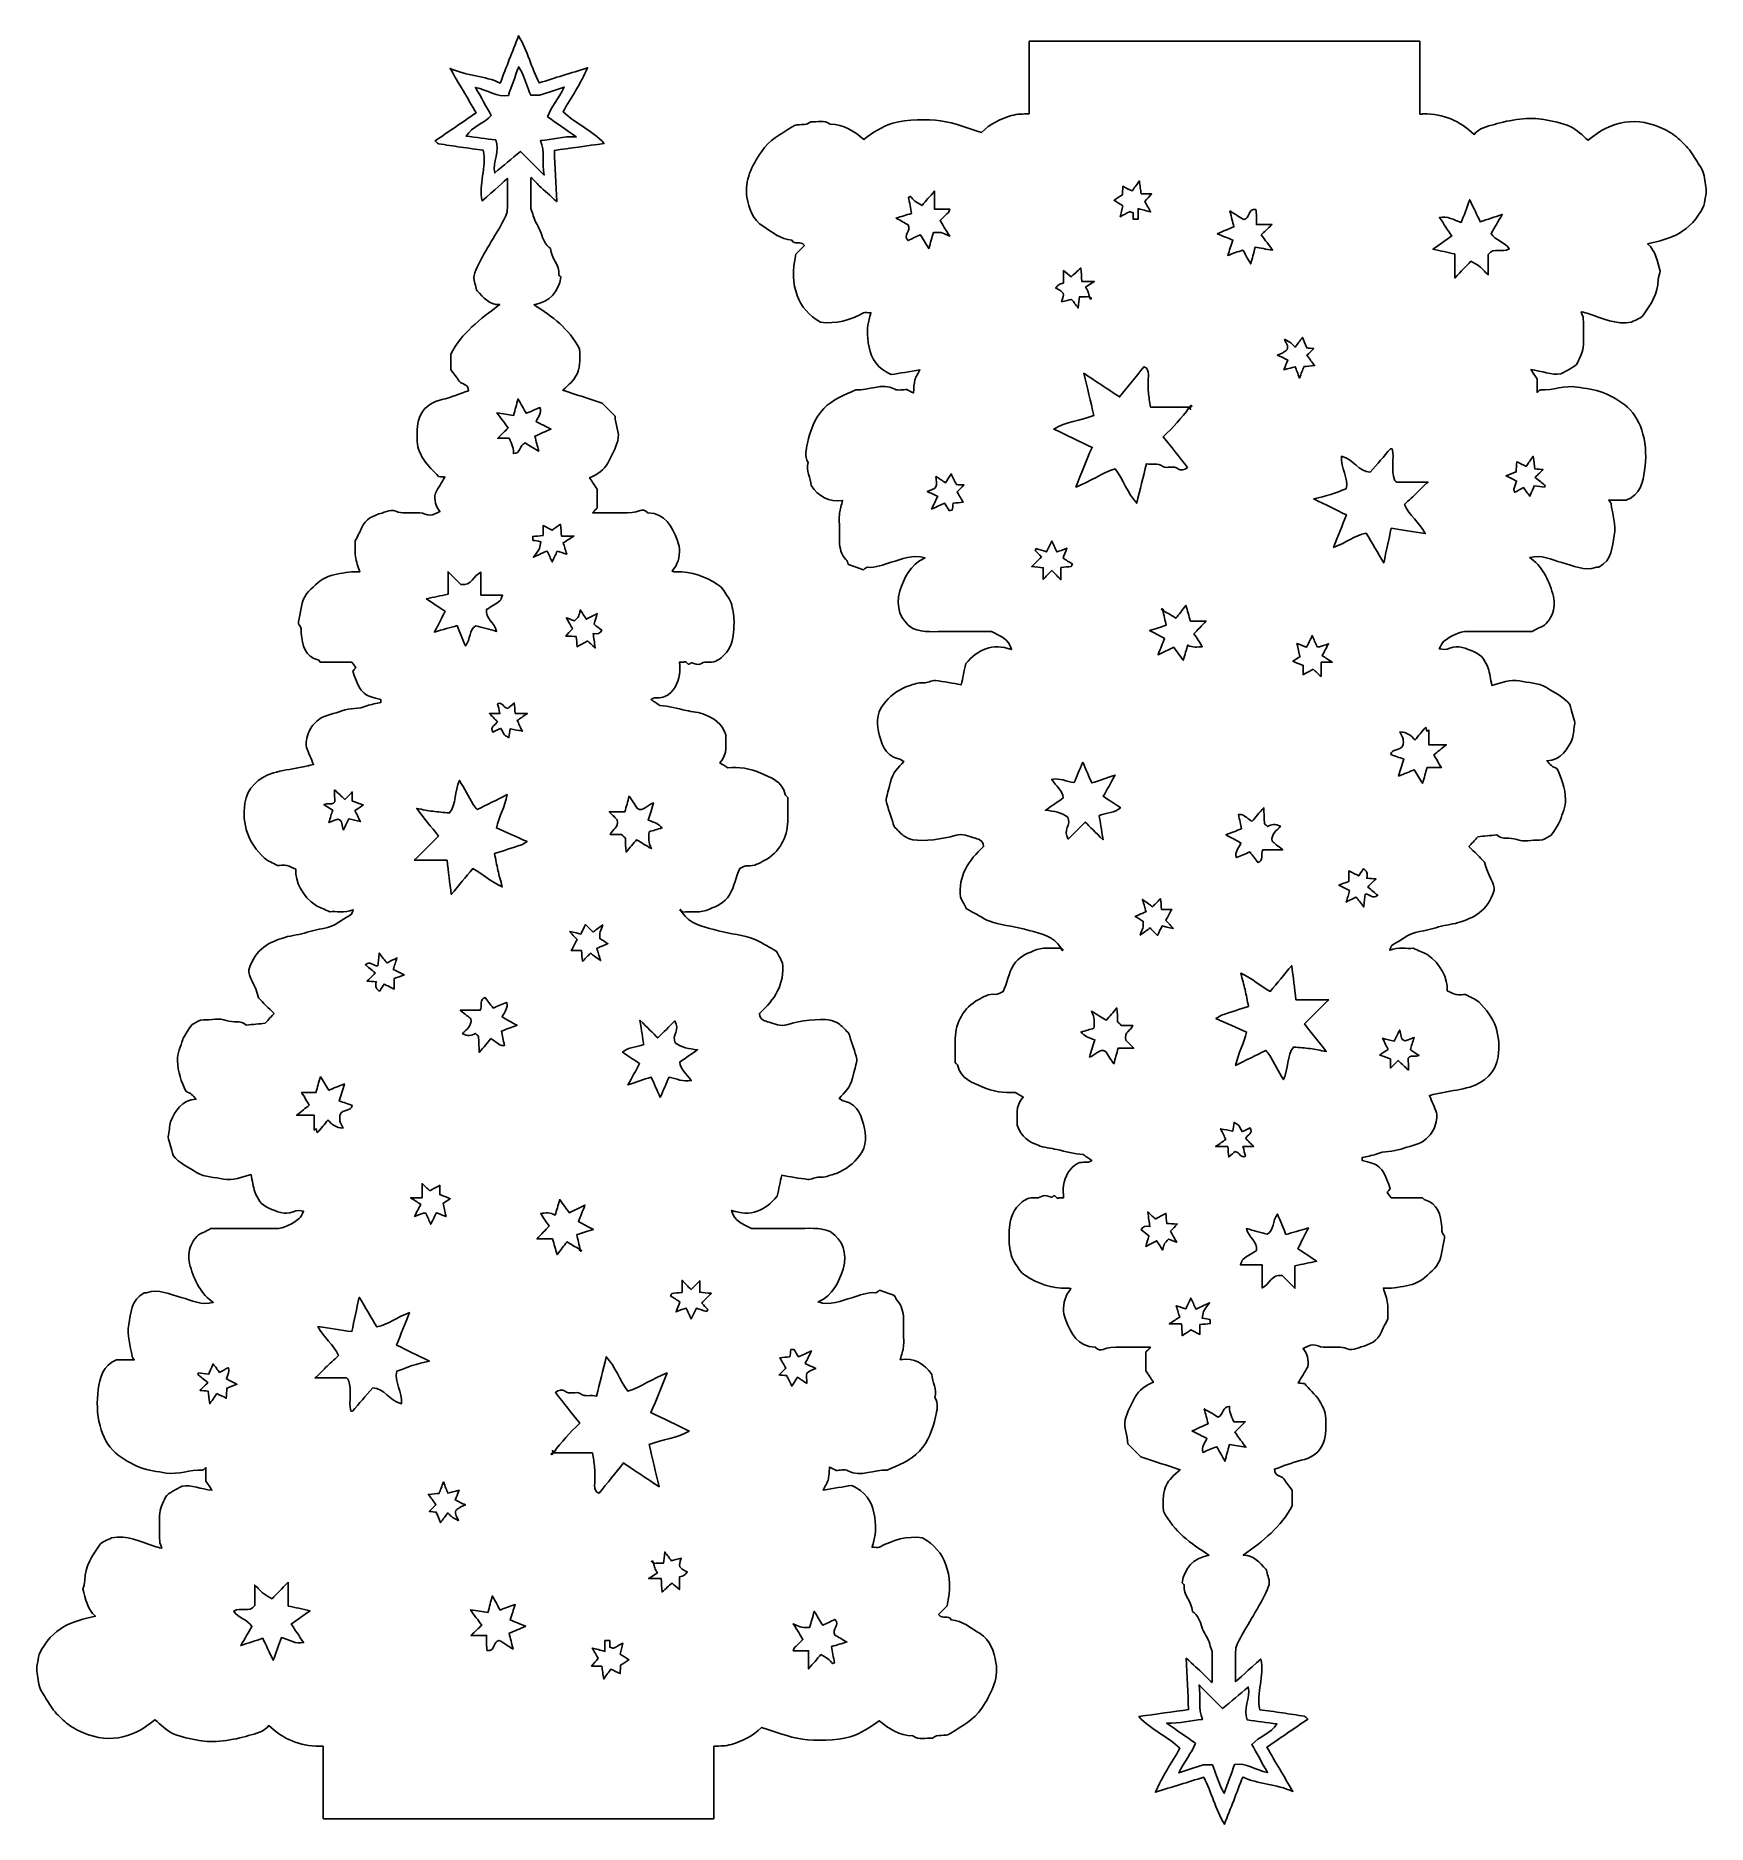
# Model space of a CAD drawing. Header units: inches. Extents: x 7 to 219, y 15 to 242.
import ezdxf

# ---------------------------------------------------------------- set-up
doc = ezdxf.new("R2010")
doc.units = ezdxf.units.IN
doc.header["$MEASUREMENT"] = 0
doc.layers.add('Layer 1', color=7, linetype='Continuous')

msp = doc.modelspace()

# ---------------------------------------------------------------- linework, layer by layer
for p, q in [((182.12, 241.29), (132.62, 241.29)), ((132.62, 241.29), (132.62, 232.08)), ((182.12, 241.29), (182.12, 232.07)), ((69.48, 220.09), (69.48, 224.03)), ((155.78, 37.28), (155.78, 33.33)), ((43.14, 16.08), (43.14, 25.29)), ((92.64, 16.08), (92.64, 25.28)), ((43.14, 16.08), (92.64, 16.08))]:
    msp.add_line(p, q)
at = {"layer": 'Layer 1'}
for points, knots in [([(43.14, 25.29), (42.98, 25.29), (42.83, 25.29), (42.67, 25.29), (40.15, 25.21), (38.07, 26.2), (36.25, 27.88), (35.61, 27.04), (34.61, 26.89), (33.69, 26.61), (31.85, 26.03), (29.04, 25.64), (27.45, 25.99), (26.33, 26.24), (25.17, 26.38), (24.07, 26.88), (23.17, 27.29), (22.59, 28.01), (21.81, 28.62), (18.86, 26.06), (15.62, 25.54), (12.1, 27.26), (11.42, 27.6), (10.75, 28.04), (10.21, 28.57), (9.65, 29.11), (9.06, 29.62), (8.63, 30.34), (8.23, 30.98), (7.8, 31.63), (7.41, 32.29), (6.99, 32.99), (7.09, 33.78), (6.9, 34.52), (6.73, 35.21), (7.03, 36.02), (7.14, 36.89), (8.84, 40.39), (11.37, 41.09), (14.29, 41.74), (13.21, 42.63), (13.09, 43.95), (12.68, 45.19), (12.76, 45.5), (12.94, 45.89), (12.94, 46.28), (12.94, 48.03), (13.88, 49.39), (14.8, 50.73), (15.11, 51.18), (15.82, 51.36), (16.32, 51.66), (18.28, 52.03), (19.98, 51.2), (21.73, 50.61), (22.02, 50.51), (22.31, 50.45), (22.69, 50.34), (22.57, 50.72), (22.43, 50.98), (22.43, 51.24), (22.4, 52.33), (22.41, 53.42), (22.42, 54.5), (22.42, 55.34), (22.81, 56.08), (23.15, 56.81), (23.3, 57.14), (23.76, 57.35), (24.11, 57.58), (24.45, 57.8), (24.82, 57.98), (25.29, 58.23), (26.45, 58.39), (27.65, 57.85), (29.07, 57.69), (28.79, 58.11), (28.57, 58.43), (28.29, 58.84), (28.29, 59.27), (28.29, 59.81), (28.29, 60.55), (28.07, 60.4), (27.95, 60.23), (27.83, 60.24), (26.28, 60.34), (24.8, 59.64), (23.25, 59.88), (22.14, 60.06), (20.99, 60.18), (19.96, 60.59), (18.84, 61.03), (17.71, 61.63), (16.83, 62.44), (15.86, 63.32), (15.23, 64.5), (14.87, 65.85), (14.45, 67.39), (14.45, 68.95), (14.65, 70.44), (14.86, 71.91), (15.18, 73.57), (16.97, 74.22), (17.67, 74.22), (18.36, 74.22), (19.22, 74.22), (19.06, 74.44), (18.93, 74.53), (18.92, 74.63), (18.76, 75.98), (18.24, 77.32), (18.52, 78.69), (18.82, 80.13), (18.71, 81.8), (20.48, 82.71), (20.44, 82.71), (20.62, 82.66), (20.76, 82.71), (22.33, 83.3), (23.69, 82.46), (25.14, 82.12), (26.47, 81.81), (27.75, 81.05), (29.21, 81.5), (27.75, 82.49), (26.81, 84.25), (26.3, 86.1), (26.07, 86.93), (26.01, 87.64), (26.31, 88.45), (26.63, 89.32), (27.05, 90.02), (27.94, 90.36), (28.23, 90.47), (28.49, 90.64), (28.92, 90.86), (31.5, 90.86), (34.27, 90.88), (37.03, 90.85), (38.25, 90.84), (39.19, 91.46), (40.1, 92.11), (40.36, 92.29), (40.47, 92.7), (40.67, 93.04), (40.23, 93.17), (39.83, 93.17), (39.34, 92.98), (38.25, 92.53), (37.26, 93.01), (36.24, 93.45), (35.28, 93.87), (34.8, 94.61), (34.5, 95.51), (34.27, 96.18), (34.18, 96.9), (34.01, 97.69), (32.89, 97.44), (31.67, 96.83), (30.5, 97.12), (29.38, 97.4), (28.2, 97.29), (27.1, 97.97), (26.03, 98.63), (24.91, 99.15), (24.14, 100.09), (23.9, 100.96), (23.67, 101.79), (23.49, 102.44), (23.61, 103.2), (23.7, 103.81), (23.79, 104.39), (24.41, 105.81), (25.17, 107.08), (27.06, 107.26), (26.82, 107.5), (26.66, 107.69), (26.47, 107.84), (26.28, 107.99), (26.05, 108.1), (25.76, 108.27), (25.16, 109.43), (24.73, 110.71), (24.68, 112.13), (24.64, 113.11), (25.09, 113.92), (25.35, 114.8), (25.44, 115.11), (26.4, 116.68), (26.7, 116.81), (27.11, 116.98), (27.44, 117.33), (27.97, 117.3), (28.94, 117.25), (30.04, 117.56), (30.87, 117.21), (31.72, 116.85), (32.7, 117.35), (33.4, 116.63), (34.23, 116.71), (35.06, 116.79), (35.79, 116.87), (36.24, 117.36), (36.6, 117.75), (36.92, 118.11), (36.26, 118.77), (35.5, 119.53), (34.96, 120.07), (34.6, 121.71), (33.56, 122.86), (33.73, 123.65), (34.61, 126.42), (36.38, 127.14), (38.28, 127.74), (39.21, 128.03), (40.2, 128.07), (41.11, 128.39), (42.44, 128.86), (43.94, 128.78), (45.15, 129.68), (45.64, 130.04), (46.19, 130.3), (46.69, 130.66), (46.82, 130.75), (46.85, 130.99), (46.96, 131.25), (45.83, 130.79), (44.78, 131.1), (43.98, 130.99), (43.29, 131.3), (42.78, 131.53), (42.28, 131.75), (40.46, 133), (39.59, 134.76), (39.67, 136.38), (39.29, 136.54), (38.93, 136.77), (38.55, 136.84), (38.13, 136.92), (37.68, 136.86), (37.34, 136.86), (36.74, 137.2), (36.13, 137.41), (35.69, 137.8), (33.65, 139.67), (32.81, 142.07), (33.23, 144.74), (33.53, 146.69), (34.91, 148.01), (36.83, 148.58), (37.9, 148.91), (39.03, 149.03), (40.14, 149.26), (40.74, 149.38), (41.33, 149.52), (41.93, 149.64), (41.61, 150.4), (41.29, 151.12), (41.02, 151.86), (40.9, 152.2), (41.07, 153.17), (41.35, 153.84), (41.6, 154.44), (41.99, 154.87), (42.55, 155.31), (43.48, 156.02), (44.55, 156.06), (45.53, 156.44), (46.55, 156.83), (47.67, 156.65), (48.69, 157.07), (49.25, 157.3), (49.87, 157.37), (50.45, 157.5), (50.46, 157.66), (50.46, 157.77), (50.47, 157.87), (48.49, 158.43), (47.97, 158.24), (46.89, 161.49), (47, 161.61), (47.11, 161.72), (47.28, 161.91), (47.11, 162.15), (46.93, 162.4), (46.77, 162.63), (45.42, 162.63), (44.12, 162.63), (42.78, 162.63), (42.72, 162.69), (42.67, 162.82), (42.58, 162.85), (40.8, 163.33), (40.52, 164.77), (40.36, 166.28), (40.32, 166.64), (40.47, 167.02), (40.1, 167.33), (39.98, 167.42), (39.98, 167.75), (40.04, 167.94), (40.4, 169.04), (40.29, 170.34), (41.05, 171.26), (41.71, 172.07), (42.53, 172.84), (43.45, 173.31), (44.32, 173.77), (45.4, 173.85), (46.4, 174.04), (46.82, 174.11), (47.27, 174.05), (47.77, 174.05), (47.58, 174.71), (47.32, 175.35), (47.23, 176), (47.14, 176.7), (47.21, 177.41), (47.21, 177.99), (47.51, 178.59), (47.8, 179.07), (48, 179.58), (48.47, 180.79), (49.52, 181.22), (50.6, 181.51), (50.99, 181.62), (51.38, 181.8), (51.77, 181.84), (52.14, 181.89), (52.54, 181.59), (52.93, 181.57), (53.74, 181.52), (54.56, 181.59), (55.38, 181.54), (55.83, 181.51), (56.27, 181.24), (56.71, 181.25), (57.09, 181.26), (57.46, 181.52), (57.94, 181.7), (57.36, 182.34), (57.2, 183.16), (57.36, 184.04), (57.75, 184.7), (58.14, 185.35), (58.57, 186.07), (58.38, 186.09), (58.13, 186.11), (57.78, 186.14), (57.2, 186.86), (56.4, 187.45), (55.85, 188.34), (55.33, 189.17), (55.02, 189.99), (55.04, 190.94), (55.07, 191.98), (54.97, 192.99), (55.52, 194.01), (56.13, 195.15), (57.1, 195.61), (58.18, 195.88), (59.36, 196.17), (60.46, 196.63), (61.55, 196.99), (61.63, 197.94), (60.69, 197.73), (60.39, 198.21), (60.08, 198.69), (59.72, 199.14), (59.32, 199.69), (59.32, 200.22), (59.32, 200.86), (59.32, 201.64), (60.65, 204.29), (63.02, 206.09), (65.52, 207.92), (64.16, 207.87), (63.47, 208.87), (62.64, 209.66), (62.61, 209.76), (62.56, 209.85), (62.54, 209.95), (62.43, 210.5), (62.12, 211.12), (62.26, 211.59), (62.54, 212.55), (63.03, 213.45), (63.52, 214.32), (64.75, 216.47), (66.13, 218.54), (66.47, 219.63), (66.5, 220.39), (66.5, 221.07), (66.5, 221.78), (66.5, 222.24), (66.5, 223.18), (66.5, 223.92), (66.2, 223.65), (64.78, 222.38), (63.31, 221.06), (62.78, 223.19), (63.89, 225.3), (63.44, 227.48), (62.51, 227.61), (61.53, 227.74), (60.56, 227.88), (59.63, 228.01), (58.71, 228.16), (57.75, 228.3), (57.63, 228.4), (57.47, 228.54), (57.33, 228.66), (59.04, 229.84), (60.73, 230.99), (62.53, 232.22), (61.43, 234.09), (60.33, 235.97), (59.23, 237.84), (61.35, 236.89), (63.64, 236.92), (65.58, 236), (66.36, 238.01), (67.1, 239.93), (67.9, 241.98), (69.08, 240.06), (69.52, 237.93), (70.52, 236.02), (72.52, 236.64), (74.51, 237.26), (76.65, 237.93), (75.8, 235.94), (74.61, 234.24), (73.55, 232.36), (75.06, 230.84), (77.18, 230.08), (78.75, 228.34), (76.49, 228.02), (74.44, 227.74), (72.44, 227.46), (72.54, 225.35), (72.64, 223.24), (72.74, 220.97), (71.9, 221.74), (71.2, 222.35), (70.53, 222.99), (70.17, 223.33), (69.83, 223.68), (69.48, 224.03)], [83.857391, 83.857391, 83.857391, 83.857391, 84, 84, 84, 85, 85, 85, 86, 86, 86, 87, 87, 87, 88, 88, 88, 89, 89, 89, 90, 90, 90, 91, 91, 91, 92, 92, 92, 93, 93, 93, 94, 94, 94, 95, 95, 95, 96, 96, 96, 97, 97, 97, 98, 98, 98, 99, 99, 99, 100, 100, 100, 101, 101, 101, 102, 102, 102, 103, 103, 103, 104, 104, 104, 105, 105, 105, 106, 106, 106, 107, 107, 107, 108, 108, 108, 109, 109, 109, 110, 110, 110, 111, 111, 111, 112, 112, 112, 113, 113, 113, 114, 114, 114, 115, 115, 115, 116, 116, 116, 117, 117, 117, 118, 118, 118, 119, 119, 119, 120, 120, 120, 121, 121, 121, 122, 122, 122, 123, 123, 123, 124, 124, 124, 125, 125, 125, 126, 126, 126, 127, 127, 127, 128, 128, 128, 129, 129, 129, 130, 130, 130, 131, 131, 131, 132, 132, 132, 133, 133, 133, 134, 134, 134, 135, 135, 135, 136, 136, 136, 137, 137, 137, 138, 138, 138, 139, 139, 139, 140, 140, 140, 141, 141, 141, 142, 142, 142, 143, 143, 143, 144, 144, 144, 145, 145, 145, 146, 146, 146, 147, 147, 147, 148, 148, 148, 149, 149, 149, 150, 150, 150, 151, 151, 151, 152, 152, 152, 153, 153, 153, 154, 154, 154, 155, 155, 155, 156, 156, 156, 157, 157, 157, 158, 158, 158, 159, 159, 159, 160, 160, 160, 161, 161, 161, 162, 162, 162, 163, 163, 163, 164, 164, 164, 165, 165, 165, 166, 166, 166, 167, 167, 167, 168, 168, 168, 169, 169, 169, 170, 170, 170, 171, 171, 171, 172, 172, 172, 173, 173, 173, 174, 174, 174, 175, 175, 175, 176, 176, 176, 177, 177, 177, 178, 178, 178, 179, 179, 179, 180, 180, 180, 181, 181, 181, 182, 182, 182, 183, 183, 183, 184, 184, 184, 185, 185, 185, 186, 186, 186, 187, 187, 187, 188, 188, 188, 189, 189, 189, 190, 190, 190, 191, 191, 191, 192, 192, 192, 193, 193, 193, 194, 194, 194, 195, 195, 195, 196, 196, 196, 197, 197, 197, 198, 198, 198, 199, 199, 199, 200, 200, 200, 201, 201, 201, 202, 202, 202, 203, 203, 203, 204, 204, 204, 205, 205, 205, 206, 206, 206, 207, 207, 207, 208, 208, 208, 209, 209, 209, 210, 210, 210, 211, 211, 211, 212, 212, 212, 213, 213, 213, 214, 214, 214, 215, 215, 215, 216, 216, 216, 217, 217, 217, 218, 218, 218, 219, 219, 219, 220, 220, 220, 221, 221, 221, 222, 222, 222, 223, 223, 223, 224, 224, 224, 225, 225, 225, 226, 226, 226, 227, 227, 227, 228, 228, 228, 229, 229, 229, 230, 230, 230, 231, 231, 231, 231.492506, 231.492506, 231.492506, 231.492506]), ([(71.59, 231.71), (72.04, 232.98), (72.99, 234.04), (73.7, 235.48), (72.6, 235.12), (71.71, 234.83), (70.55, 234.46), (70.38, 234.46), (69.91, 234.46), (69.44, 234.46), (69.08, 235.4), (68.76, 236.29), (68.41, 237.18), (68.29, 237.46), (68.11, 237.72), (67.92, 238.05), (67.45, 236.75), (67.04, 235.61), (66.61, 234.43), (65.21, 234.16), (63.98, 235.11), (62.44, 235.44), (63.18, 234.13), (63.81, 233.01), (64.44, 231.89), (63.54, 230.85), (62.04, 230.52), (61.26, 229.27), (62.57, 229.1), (63.81, 228.93), (65.01, 228.78), (65.61, 227.39), (64.58, 226.02), (64.88, 224.6), (65.99, 225.53), (67.04, 226.4), (68.14, 227.33), (69.08, 226.4), (69.97, 225.5), (71.13, 224.34), (70.86, 225.95), (71.28, 227.24), (70.69, 228.73), (72.21, 228.75), (73.5, 229.3), (75.22, 229.17), (73.86, 230.12), (72.78, 230.88), (71.59, 231.71)], [0, 0, 0, 0, 1, 1, 1, 2, 2, 2, 3, 3, 3, 4, 4, 4, 5, 5, 5, 6, 6, 6, 7, 7, 7, 8, 8, 8, 9, 9, 9, 10, 10, 10, 11, 11, 11, 12, 12, 12, 13, 13, 13, 14, 14, 14, 15, 15, 15, 16, 16, 16, 16]), ([(136.65, 126.4), (135.67, 127.99), (134.04, 128.19), (132.59, 128.63), (131.09, 129.09), (129.48, 129.22), (127.96, 129.67), (127.01, 129.96), (126.16, 130.57), (125.27, 131.04), (125.1, 131.13), (124.93, 131.24), (124.64, 131.41), (124.46, 131.76), (124.2, 132.26), (123.9, 132.84), (123.59, 135.5), (124.92, 137.55), (126.84, 139.26), (126.81, 140.12), (126.05, 140.22), (125.61, 140.35), (124.9, 140.57), (124.18, 140.94), (123.34, 140.68), (121.58, 140.15), (119.3, 139.91), (117.88, 140.1), (117.45, 140.16), (117.01, 140.39), (116.66, 140.66), (116.22, 140.98), (115.88, 141.41), (115.51, 141.78), (115.19, 142.76), (114.88, 143.71), (114.57, 144.68), (114.38, 145.29), (114.52, 145.26), (115.03, 147.46), (115.3, 148.62), (116.03, 149.26), (116.72, 150.04), (116.49, 150.15), (116.28, 150.31), (116.04, 150.37), (114.23, 150.82), (113.86, 152.42), (113.51, 153.83), (113.19, 155.15), (113.43, 156.56), (114.44, 157.65), (115.27, 158.55), (116.24, 159.28), (117.41, 159.63), (117.99, 159.8), (118.56, 160.07), (119.23, 160.01), (119.71, 159.96), (120.24, 160.32), (120.72, 160.28), (121.84, 160.17), (122.95, 159.93), (124.01, 159.75), (124.18, 160.58), (124.37, 161.5), (124.57, 162.43), (126.09, 164.24), (127.96, 165.08), (130.37, 164.21), (130.06, 165.56), (128.95, 165.94), (127.83, 166.5), (126.04, 166.5), (124.09, 166.48), (122.13, 166.51), (120.71, 166.53), (119.26, 166.29), (117.85, 166.9), (116.23, 167.97), (115.71, 169.54), (116.21, 171.67), (116.79, 173.18), (117.44, 174.95), (119.41, 175.82), (117.84, 176.29), (116.47, 175.66), (115.12, 175.27), (114.12, 174.99), (113.19, 174.55), (112.11, 174.64), (111.95, 174.65), (111.77, 174.44), (111.6, 174.33), (110.98, 174.55), (110.37, 174.77), (109.7, 175.01), (109.61, 175.19), (109.54, 175.45), (109.38, 175.62), (108.78, 176.27), (108.6, 177.06), (108.57, 177.89), (108.54, 178.49), (108.56, 179.09), (108.56, 179.69), (108.56, 180.28), (108.52, 180.89), (108.58, 181.48), (108.63, 181.98), (108.81, 182.47), (108.97, 183.12), (107.2, 182.87), (105.94, 183.61), (104.99, 185), (104.92, 185.95), (104.29, 186.88), (104.59, 187.93), (104.14, 188.73), (104.31, 189.52), (104.51, 190.35), (104.89, 191.97), (105.37, 193.47), (106.57, 194.74), (107.73, 195.96), (109.23, 196.45), (110.65, 197.13), (112.3, 196.98), (113.91, 198.08), (115.6, 197.2), (116.03, 196.98), (116.67, 197.17), (117.09, 197.17), (117.41, 197), (117.63, 196.89), (117.93, 196.74), (118, 197.37), (118, 197.9), (118.14, 198.4), (118.25, 198.82), (118.53, 199.19), (118.77, 199.65), (117.42, 199.43), (116.18, 199.22), (115.13, 199.05), (114.63, 199.35), (114.3, 199.5), (114.02, 199.71), (112.68, 200.69), (112.3, 202.13), (112.16, 203.67), (112.11, 204.21), (112.1, 204.76), (112.17, 205.3), (112.22, 205.8), (112.4, 206.28), (112.55, 206.88), (112.18, 206.88), (111.83, 206.99), (111.6, 206.86), (109.91, 205.97), (108.16, 205.42), (106.15, 205.7), (103.29, 207.32), (102.18, 210.27), (103.03, 214.3), (103.35, 214.63), (103.72, 215), (104.12, 215.41), (103.69, 216.08), (102.84, 215.42), (102.54, 216.07), (101.11, 216.21), (100.02, 217.12), (98.88, 217.84), (97.59, 218.65), (97.08, 220.11), (96.85, 221.53), (96.51, 223.7), (97.48, 225.51), (98.67, 227.29), (99.67, 228.79), (101.18, 229.51), (102.57, 230.46), (103.31, 230.97), (104.26, 230.44), (104.92, 231.09), (105.75, 230.97), (106.64, 231.4), (107.4, 230.78), (109.11, 230.75), (110.42, 229.87), (111.65, 228.86), (112.79, 229.68), (113.92, 230.49), (115.35, 230.9), (117.14, 231.4), (119.72, 231.44), (121.39, 231.21), (123.18, 230.96), (124.81, 230.24), (126.56, 229.73), (127.62, 230.83), (128.95, 231.45), (130.39, 231.87), (130.73, 231.97), (131.09, 232.06), (131.45, 232.06), (131.84, 232.07), (132.23, 232.08), (132.62, 232.08)], [0, 0, 0, 0, 1, 1, 1, 2, 2, 2, 3, 3, 3, 4, 4, 4, 5, 5, 5, 6, 6, 6, 7, 7, 7, 8, 8, 8, 9, 9, 9, 10, 10, 10, 11, 11, 11, 12, 12, 12, 13, 13, 13, 14, 14, 14, 15, 15, 15, 16, 16, 16, 17, 17, 17, 18, 18, 18, 19, 19, 19, 20, 20, 20, 21, 21, 21, 22, 22, 22, 23, 23, 23, 24, 24, 24, 25, 25, 25, 26, 26, 26, 27, 27, 27, 28, 28, 28, 29, 29, 29, 30, 30, 30, 31, 31, 31, 32, 32, 32, 33, 33, 33, 34, 34, 34, 35, 35, 35, 36, 36, 36, 37, 37, 37, 38, 38, 38, 39, 39, 39, 40, 40, 40, 41, 41, 41, 42, 42, 42, 43, 43, 43, 44, 44, 44, 45, 45, 45, 46, 46, 46, 47, 47, 47, 48, 48, 48, 49, 49, 49, 50, 50, 50, 51, 51, 51, 52, 52, 52, 53, 53, 53, 54, 54, 54, 55, 55, 55, 56, 56, 56, 57, 57, 57, 58, 58, 58, 59, 59, 59, 60, 60, 60, 61, 61, 61, 62, 62, 62, 63, 63, 63, 64, 64, 64, 65, 65, 65, 66, 66, 66, 67, 67, 67, 68, 68, 68, 69, 69, 69, 69.311941, 69.311941, 69.311941, 69.311941]), ([(182.12, 232.07), (182.27, 232.07), (182.43, 232.07), (182.58, 232.08), (185.11, 232.15), (187.19, 231.17), (189.01, 229.48), (189.64, 230.32), (190.65, 230.47), (191.57, 230.76), (193.41, 231.33), (196.22, 231.73), (197.81, 231.38), (198.93, 231.13), (200.09, 230.98), (201.18, 230.48), (202.09, 230.07), (202.67, 229.36), (203.45, 228.74), (206.39, 231.3), (209.64, 231.83), (213.16, 230.1), (213.84, 229.76), (214.51, 229.32), (215.05, 228.79), (215.61, 228.25), (216.19, 227.74), (216.63, 227.03), (217.02, 226.38), (217.46, 225.74), (217.85, 225.07), (218.26, 224.38), (218.17, 223.58), (218.36, 222.84), (218.53, 222.16), (218.23, 221.35), (218.12, 220.47), (216.42, 216.97), (213.88, 216.27), (210.97, 215.62), (212.04, 214.73), (212.17, 213.41), (212.58, 212.17), (212.5, 211.87), (212.32, 211.47), (212.32, 211.08), (212.32, 209.33), (211.38, 207.97), (210.46, 206.63), (210.15, 206.18), (209.44, 206), (208.93, 205.71), (206.98, 205.34), (205.27, 206.16), (203.52, 206.76), (203.24, 206.85), (202.95, 206.92), (202.57, 207.02), (202.68, 206.64), (202.82, 206.39), (202.83, 206.12), (202.86, 205.04), (202.85, 203.95), (202.84, 202.86), (202.83, 202.02), (202.44, 201.28), (202.11, 200.56), (201.96, 200.22), (201.5, 200.01), (201.15, 199.78), (200.81, 199.56), (200.44, 199.39), (199.96, 199.13), (198.81, 198.98), (197.61, 199.51), (196.18, 199.68), (196.47, 199.26), (196.69, 198.93), (196.97, 198.53), (196.97, 198.09), (196.97, 197.55), (196.97, 196.81), (197.18, 196.96), (197.31, 197.13), (197.43, 197.12), (198.97, 197.02), (200.46, 197.73), (202.01, 197.48), (203.12, 197.31), (204.27, 197.18), (205.3, 196.77), (206.42, 196.33), (207.55, 195.73), (208.43, 194.93), (209.39, 194.05), (210.02, 192.87), (210.39, 191.52), (210.8, 189.97), (210.81, 188.41), (210.6, 186.92), (210.4, 185.46), (210.08, 183.79), (208.28, 183.14), (207.59, 183.14), (206.9, 183.14), (206.04, 183.14), (206.2, 182.93), (206.32, 182.84), (206.34, 182.73), (206.5, 181.38), (207.02, 180.04), (206.73, 178.67), (206.44, 177.23), (206.55, 175.57), (204.78, 174.66), (204.82, 174.66), (204.64, 174.7), (204.5, 174.65), (202.93, 174.06), (201.56, 174.91), (200.12, 175.24), (198.78, 175.56), (197.51, 176.32), (196.05, 175.86), (197.51, 174.87), (198.45, 173.11), (198.96, 171.26), (199.18, 170.44), (199.25, 169.72), (198.95, 168.91), (198.63, 168.04), (198.21, 167.34), (197.31, 167), (197.03, 166.89), (196.77, 166.73), (196.34, 166.5), (193.76, 166.5), (190.99, 166.48), (188.22, 166.51), (187.01, 166.52), (186.07, 165.91), (185.15, 165.26), (184.89, 165.07), (184.78, 164.67), (184.58, 164.32), (185.03, 164.19), (185.43, 164.19), (185.91, 164.39), (187.01, 164.83), (188, 164.35), (189.01, 163.91), (189.98, 163.5), (190.45, 162.75), (190.76, 161.86), (190.98, 161.18), (191.07, 160.46), (191.24, 159.67), (192.37, 159.92), (193.59, 160.53), (194.76, 160.24), (195.88, 159.96), (197.05, 160.07), (198.16, 159.39), (199.23, 158.74), (200.34, 158.21), (201.12, 157.27), (201.36, 156.4), (201.59, 155.57), (201.77, 154.92), (201.65, 154.17), (201.56, 153.56), (201.47, 152.97), (200.85, 151.56), (200.08, 150.29), (198.2, 150.1), (198.44, 149.86), (198.6, 149.67), (198.78, 149.53), (198.98, 149.37), (199.21, 149.26), (199.5, 149.09), (200.09, 147.94), (200.52, 146.65), (200.58, 145.23), (200.61, 144.25), (200.16, 143.44), (199.9, 142.57), (199.81, 142.25), (198.86, 140.68), (198.56, 140.56), (198.15, 140.38), (197.82, 140.03), (197.29, 140.06), (196.32, 140.12), (195.22, 139.8), (194.39, 140.15), (193.54, 140.51), (192.56, 140.01), (191.85, 140.73), (191.03, 140.65), (190.2, 140.57), (189.47, 140.5), (189.02, 140.01), (188.66, 139.61), (188.34, 139.26), (189, 138.59), (189.76, 137.84), (190.3, 137.29), (190.66, 135.65), (191.7, 134.5), (191.53, 133.71), (190.65, 130.94), (188.88, 130.22), (186.97, 129.62), (186.04, 129.33), (185.06, 129.3), (184.15, 128.97), (182.82, 128.5), (181.31, 128.58), (180.11, 127.69), (179.62, 127.33), (179.06, 127.06), (178.56, 126.71), (178.43, 126.62), (178.41, 126.37), (178.3, 126.12), (179.43, 126.57), (180.47, 126.27), (181.28, 126.38), (181.97, 126.06), (182.48, 125.84), (182.98, 125.61), (184.8, 124.37), (185.66, 122.6), (185.59, 120.99), (185.97, 120.82), (186.32, 120.6), (186.71, 120.52), (187.13, 120.44), (187.57, 120.5), (187.92, 120.5), (188.52, 120.17), (189.13, 119.96), (189.57, 119.56), (191.61, 117.7), (192.45, 115.29), (192.03, 112.62), (191.72, 110.67), (190.35, 109.35), (188.43, 108.78), (187.35, 108.46), (186.22, 108.33), (185.12, 108.11), (184.52, 107.99), (183.92, 107.85), (183.33, 107.72), (183.64, 106.96), (183.97, 106.24), (184.24, 105.5), (184.36, 105.17), (184.18, 104.19), (183.91, 103.53), (183.66, 102.93), (183.27, 102.49), (182.7, 102.06), (181.78, 101.34), (180.71, 101.31), (179.73, 100.93), (178.71, 100.54), (177.59, 100.71), (176.56, 100.29), (176.01, 100.07), (175.39, 100), (174.81, 99.86), (174.8, 99.7), (174.79, 99.6), (174.79, 99.49), (176.77, 98.93), (177.28, 99.12), (178.37, 95.88), (178.26, 95.76), (178.15, 95.64), (177.98, 95.45), (178.15, 95.21), (178.33, 94.97), (178.49, 94.74), (179.84, 94.74), (181.14, 94.74), (182.47, 94.74), (182.53, 94.67), (182.59, 94.54), (182.68, 94.52), (184.45, 94.03), (184.74, 92.6), (184.9, 91.08), (184.94, 90.72), (184.79, 90.34), (185.16, 90.03), (185.27, 89.94), (185.28, 89.61), (185.21, 89.43), (184.85, 88.32), (184.97, 87.02), (184.21, 86.1), (183.55, 85.3), (182.72, 84.53), (181.81, 84.05), (180.94, 83.6), (179.86, 83.52), (178.86, 83.33), (178.44, 83.25), (177.99, 83.31), (177.49, 83.31), (177.68, 82.65), (177.94, 82.02), (178.03, 81.36), (178.12, 80.67), (178.05, 79.95), (178.05, 79.37), (177.75, 78.77), (177.45, 78.29), (177.25, 77.78), (176.79, 76.58), (175.74, 76.15), (174.66, 75.85), (174.26, 75.74), (173.88, 75.57), (173.49, 75.52), (173.12, 75.47), (172.72, 75.77), (172.33, 75.8), (171.51, 75.85), (170.69, 75.78), (169.88, 75.83), (169.43, 75.85), (168.99, 76.12), (168.55, 76.11), (168.17, 76.1), (167.8, 75.85), (167.32, 75.66), (167.9, 75.02), (168.06, 74.2), (167.9, 73.32), (167.51, 72.67), (167.12, 72.01), (166.69, 71.29), (166.88, 71.28), (167.13, 71.25), (167.48, 71.22), (168.05, 70.5), (168.85, 69.92), (169.4, 69.03), (169.92, 68.19), (170.24, 67.38), (170.22, 66.42), (170.19, 65.38), (170.28, 64.38), (169.73, 63.35), (169.12, 62.21), (168.16, 61.75), (167.08, 61.49), (165.9, 61.2), (164.8, 60.74), (163.7, 60.37), (163.63, 59.42), (164.57, 59.63), (164.87, 59.15), (165.17, 58.67), (165.54, 58.23), (165.94, 57.68), (165.94, 57.14), (165.94, 56.5), (165.94, 55.73), (164.61, 53.08), (162.24, 51.27), (159.73, 49.45), (161.1, 49.49), (161.79, 48.49), (162.61, 47.7), (162.65, 47.6), (162.69, 47.51), (162.71, 47.41), (162.83, 46.86), (163.14, 46.25), (163, 45.77), (162.71, 44.82), (162.23, 43.91), (161.73, 43.04), (160.5, 40.89), (159.13, 38.82), (158.79, 37.74), (158.76, 36.98), (158.76, 36.29), (158.76, 35.58), (158.76, 35.13), (158.76, 34.18), (158.76, 33.44), (159.06, 33.71), (160.48, 34.98), (161.95, 36.3), (162.47, 34.17), (161.36, 32.06), (161.82, 29.88), (162.75, 29.76), (163.73, 29.63), (164.7, 29.49), (165.63, 29.35), (166.55, 29.21), (167.51, 29.06), (167.62, 28.96), (167.79, 28.82), (167.93, 28.7), (166.22, 27.53), (164.52, 26.37), (162.72, 25.14), (163.82, 23.27), (164.92, 21.4), (166.02, 19.53), (163.91, 20.47), (161.62, 20.45), (159.67, 21.36), (158.9, 19.35), (158.15, 17.43), (157.36, 15.38), (156.17, 17.3), (155.73, 19.44), (154.74, 21.34), (152.74, 20.72), (150.74, 20.1), (148.61, 19.44), (149.46, 21.43), (150.64, 23.12), (151.71, 25), (150.19, 26.52), (148.08, 27.29), (146.51, 29.02), (148.77, 29.34), (150.82, 29.63), (152.81, 29.91), (152.72, 32.02), (152.62, 34.13), (152.52, 36.4), (153.36, 35.63), (154.06, 35.01), (154.73, 34.37), (155.08, 34.03), (155.43, 33.68), (155.78, 33.33)], [83.857391, 83.857391, 83.857391, 83.857391, 84, 84, 84, 85, 85, 85, 86, 86, 86, 87, 87, 87, 88, 88, 88, 89, 89, 89, 90, 90, 90, 91, 91, 91, 92, 92, 92, 93, 93, 93, 94, 94, 94, 95, 95, 95, 96, 96, 96, 97, 97, 97, 98, 98, 98, 99, 99, 99, 100, 100, 100, 101, 101, 101, 102, 102, 102, 103, 103, 103, 104, 104, 104, 105, 105, 105, 106, 106, 106, 107, 107, 107, 108, 108, 108, 109, 109, 109, 110, 110, 110, 111, 111, 111, 112, 112, 112, 113, 113, 113, 114, 114, 114, 115, 115, 115, 116, 116, 116, 117, 117, 117, 118, 118, 118, 119, 119, 119, 120, 120, 120, 121, 121, 121, 122, 122, 122, 123, 123, 123, 124, 124, 124, 125, 125, 125, 126, 126, 126, 127, 127, 127, 128, 128, 128, 129, 129, 129, 130, 130, 130, 131, 131, 131, 132, 132, 132, 133, 133, 133, 134, 134, 134, 135, 135, 135, 136, 136, 136, 137, 137, 137, 138, 138, 138, 139, 139, 139, 140, 140, 140, 141, 141, 141, 142, 142, 142, 143, 143, 143, 144, 144, 144, 145, 145, 145, 146, 146, 146, 147, 147, 147, 148, 148, 148, 149, 149, 149, 150, 150, 150, 151, 151, 151, 152, 152, 152, 153, 153, 153, 154, 154, 154, 155, 155, 155, 156, 156, 156, 157, 157, 157, 158, 158, 158, 159, 159, 159, 160, 160, 160, 161, 161, 161, 162, 162, 162, 163, 163, 163, 164, 164, 164, 165, 165, 165, 166, 166, 166, 167, 167, 167, 168, 168, 168, 169, 169, 169, 170, 170, 170, 171, 171, 171, 172, 172, 172, 173, 173, 173, 174, 174, 174, 175, 175, 175, 176, 176, 176, 177, 177, 177, 178, 178, 178, 179, 179, 179, 180, 180, 180, 181, 181, 181, 182, 182, 182, 183, 183, 183, 184, 184, 184, 185, 185, 185, 186, 186, 186, 187, 187, 187, 188, 188, 188, 189, 189, 189, 190, 190, 190, 191, 191, 191, 192, 192, 192, 193, 193, 193, 194, 194, 194, 195, 195, 195, 196, 196, 196, 197, 197, 197, 198, 198, 198, 199, 199, 199, 200, 200, 200, 201, 201, 201, 202, 202, 202, 203, 203, 203, 204, 204, 204, 205, 205, 205, 206, 206, 206, 207, 207, 207, 208, 208, 208, 209, 209, 209, 210, 210, 210, 211, 211, 211, 212, 212, 212, 213, 213, 213, 214, 214, 214, 215, 215, 215, 216, 216, 216, 217, 217, 217, 218, 218, 218, 219, 219, 219, 220, 220, 220, 221, 221, 221, 222, 222, 222, 223, 223, 223, 224, 224, 224, 225, 225, 225, 226, 226, 226, 227, 227, 227, 228, 228, 228, 229, 229, 229, 230, 230, 230, 231, 231, 231, 231.492506, 231.492506, 231.492506, 231.492506]), ([(119.04, 220.49), (118.65, 220.73), (118.38, 220.85), (118.14, 221.03), (117.92, 221.21), (117.73, 221.43), (117.53, 221.64), (117.46, 221.6), (117.39, 221.56), (117.32, 221.52), (117.45, 220.84), (117.58, 220.15), (117.71, 219.48), (117.02, 219.27), (116.39, 219.08), (115.75, 218.89), (116.32, 218.56), (116.87, 218.25), (117.29, 218.01), (117.65, 217.22), (116.59, 216.73), (117.26, 216.04), (117.77, 216.28), (118.31, 216.54), (118.81, 216.77), (119.18, 216.17), (119.5, 215.65), (119.89, 215.02), (120.1, 215.76), (120.29, 216.42), (120.47, 217.05), (120.82, 217.05), (121.15, 217.09), (121.46, 217.04), (121.72, 216.99), (121.95, 216.84), (122.54, 216.59), (121.99, 217.47), (121.65, 218.02), (121.31, 218.56), (121.56, 218.81), (121.81, 219.02), (122.02, 219.27), (122.19, 219.48), (122.53, 219.59), (122.54, 220.02), (121.89, 220.02), (121.31, 220.02), (120.61, 220.02), (120.61, 220.69), (120.61, 221.32), (120.61, 222.31), (119.98, 221.57), (119.57, 221.1), (119.04, 220.49)], [0, 0, 0, 0, 1, 1, 1, 2, 2, 2, 3, 3, 3, 4, 4, 4, 5, 5, 5, 6, 6, 6, 7, 7, 7, 8, 8, 8, 9, 9, 9, 10, 10, 10, 11, 11, 11, 12, 12, 12, 13, 13, 13, 14, 14, 14, 15, 15, 15, 16, 16, 16, 17, 17, 17, 18, 18, 18, 18]), ([(146.8, 221.95), (146.72, 222.51), (146.67, 222.9), (146.57, 223.6), (146.13, 222.99), (145.88, 222.64), (145.66, 222.32), (145.26, 222.52), (144.89, 222.7), (144.48, 222.91), (144.45, 222.44), (144.43, 222.08), (144.42, 221.82), (144.04, 221.57), (143.74, 221.38), (143.37, 221.14), (143.78, 220.88), (144.11, 220.66), (144.48, 220.42), (144.37, 219.97), (144.26, 219.51), (144.15, 219.06), (144.6, 219.3), (144.95, 219.51), (145.32, 219.66), (145.43, 219.71), (145.6, 219.6), (145.8, 219.56), (145.8, 219.27), (145.8, 219.01), (145.8, 218.73), (146, 218.73), (146.15, 218.73), (146.4, 218.73), (146.4, 219.15), (146.4, 219.55), (146.4, 220.08), (147.01, 219.93), (147.48, 219.8), (148, 219.67), (147.73, 220.17), (147.49, 220.58), (147.28, 220.97), (147.59, 221.33), (147.8, 221.58), (148.11, 221.95), (147.57, 221.95), (147.21, 221.95), (146.8, 221.95)], [0, 0, 0, 0, 1, 1, 1, 2, 2, 2, 3, 3, 3, 4, 4, 4, 5, 5, 5, 6, 6, 6, 7, 7, 7, 8, 8, 8, 9, 9, 9, 10, 10, 10, 11, 11, 11, 12, 12, 12, 13, 13, 13, 14, 14, 14, 15, 15, 15, 16, 16, 16, 16]), ([(69.48, 220.09), (69.59, 219.79), (69.69, 219.48), (69.77, 219.17), (69.98, 218.38), (70.52, 217.76), (70.76, 216.96), (70.97, 216.29), (71.26, 215.48), (71.97, 215.02), (72, 213.82), (73.16, 212.97), (73.02, 211.7), (73.01, 211.6), (73.21, 211.47), (73.28, 211.4), (72.95, 209.51), (71.93, 208.31), (69.88, 207.9), (72.17, 206.36), (74.31, 204.92), (75.61, 202.33), (75.9, 199.21), (75.15, 198.49), (73.51, 197.08), (75.19, 196.53), (76.79, 196), (78.5, 195.44), (78.99, 194.95), (79.57, 194.37), (80.14, 193.8), (80.13, 192.74), (80.78, 191.74), (80.47, 190.68), (80.18, 189.71), (79.76, 188.81), (79.25, 187.91), (78.69, 186.92), (77.9, 186.41), (76.9, 185.98), (77.21, 185.52), (77.52, 185.06), (77.87, 184.53), (77.87, 183.87), (77.87, 183.11), (77.87, 182.14), (77.75, 182.03), (77.54, 181.82), (77.28, 181.55), (78.94, 181.55), (80.62, 181.51), (82.29, 181.57), (82.96, 181.6), (83.63, 182.26), (84.3, 181.55), (86.53, 181.46), (87.28, 179.84), (88.01, 178.1), (88.45, 177.06), (88.36, 176.09), (87.98, 175.11), (87.85, 174.78), (87.6, 174.49), (87.37, 174.13), (87.52, 174.11), (87.71, 174.05), (87.9, 174.05), (89.82, 174.11), (91.5, 173.52), (93.13, 172.47), (93.82, 172.03), (94.06, 171.39), (94.46, 170.85), (94.89, 170.28), (95.03, 169.44), (95.14, 168.7), (95.25, 167.96), (95.2, 167.18), (95.15, 166.42), (95.07, 165.13), (94.6, 164), (93.57, 163.17), (93.3, 162.95), (92.98, 162.73), (92.65, 162.65), (92.29, 162.56), (91.89, 162.67), (91.52, 162.62), (91.23, 162.58), (90.95, 162.33), (90.67, 162.33), (90.35, 162.32), (89.82, 162.63), (89.73, 162.52), (89.34, 162.05), (89.23, 162.76), (88.95, 162.64), (88.81, 162.58), (88.63, 162.63), (88.31, 162.63), (88.31, 162.11), (88.4, 161.57), (88.3, 161.06), (88.06, 159.89), (87.64, 158.86), (86.43, 158.25), (85.85, 157.95), (85.26, 158.32), (84.69, 157.89), (85.08, 157.62), (85.45, 157.38), (85.82, 157.13), (86.94, 157.02), (88.03, 156.76), (89.13, 156.5), (89.92, 156.32), (90.77, 156.27), (91.53, 155.96), (92.64, 155.51), (93.68, 154.91), (94.17, 153.4), (94.1, 152.4), (94.5, 151.04), (93.41, 149.85), (93.77, 149.64), (94.06, 149.48), (94.44, 149.25), (95.8, 149.36), (97.28, 149.15), (98.59, 148.56), (99.84, 148), (101.35, 147.56), (101.7, 145.87), (101.73, 145.73), (101.9, 145.63), (102.01, 145.49), (102.01, 144.48), (102.01, 143.45), (102.01, 142.41), (102.01, 140.41), (100.91, 138.5), (99.11, 137.52), (98.45, 137.17), (97.79, 136.74), (96.94, 136.83), (96.63, 136.87), (96.29, 136.61), (95.94, 136.48), (95.42, 135.42), (95.3, 134.21), (94.63, 133.13), (93.97, 132.08), (93.06, 131.75), (92.1, 131.31), (90.98, 130.79), (89.8, 131.05), (88.6, 130.96), (88.63, 130.97), (88.65, 131), (88.67, 131.02), (88.6, 131.11), (88.52, 131.19), (88.44, 131.28), (88.41, 131.25), (88.38, 131.22), (88.34, 131.18), (88.43, 131.1), (88.52, 131.03), (88.6, 130.96)], [234.8191, 234.8191, 234.8191, 234.8191, 235, 235, 235, 236, 236, 236, 237, 237, 237, 238, 238, 238, 239, 239, 239, 240, 240, 240, 241, 241, 241, 242, 242, 242, 243, 243, 243, 244, 244, 244, 245, 245, 245, 246, 246, 246, 247, 247, 247, 248, 248, 248, 249, 249, 249, 250, 250, 250, 251, 251, 251, 252, 252, 252, 253, 253, 253, 254, 254, 254, 255, 255, 255, 256, 256, 256, 257, 257, 257, 258, 258, 258, 259, 259, 259, 260, 260, 260, 261, 261, 261, 262, 262, 262, 263, 263, 263, 264, 264, 264, 265, 265, 265, 266, 266, 266, 267, 267, 267, 268, 268, 268, 269, 269, 269, 270, 270, 270, 271, 271, 271, 272, 272, 272, 273, 273, 273, 274, 274, 274, 275, 275, 275, 276, 276, 276, 277, 277, 277, 278, 278, 278, 279, 279, 279, 280, 280, 280, 281, 281, 281, 282, 282, 282, 283, 283, 283, 284, 284, 284, 285, 285, 285, 286, 286, 286, 287, 287, 287, 288, 288, 288, 289, 289, 289, 290, 290, 290, 290]), ([(156.42, 216.9), (157.19, 216.59), (157.84, 216.33), (158.42, 216.1), (158.19, 215.39), (157.99, 214.8), (157.78, 214.15), (158.48, 214.41), (159.04, 214.61), (159.68, 214.84), (160, 214.28), (160.31, 213.73), (160.69, 213.07), (160.88, 213.8), (161.05, 214.43), (161.24, 215.18), (161.92, 215.07), (162.61, 214.96), (163.45, 214.82), (162.96, 215.49), (162.55, 216.05), (162.01, 216.78), (162.39, 217.12), (162.84, 217.55), (163.39, 218.06), (162.69, 218.06), (162.06, 218.06), (161.41, 218.06), (161.41, 218.49), (161.42, 218.81), (161.41, 219.13), (161.4, 219.42), (161.36, 219.72), (161.33, 219.99), (160.27, 220.08), (160.6, 218.81), (159.81, 218.69), (159.31, 219), (158.78, 219.33), (158.04, 219.79), (158.25, 218.99), (158.38, 218.45), (158.55, 217.79), (157.89, 217.51), (157.25, 217.25), (156.42, 216.9)], [0, 0, 0, 0, 1, 1, 1, 2, 2, 2, 3, 3, 3, 4, 4, 4, 5, 5, 5, 6, 6, 6, 7, 7, 7, 8, 8, 8, 9, 9, 9, 10, 10, 10, 11, 11, 11, 12, 12, 12, 13, 13, 13, 14, 14, 14, 15, 15, 15, 15]), ([(186.53, 211.29), (187.37, 212.16), (188.01, 212.82), (188.59, 213.41), (188.97, 213.19), (189.35, 213.02), (189.67, 212.77), (190.02, 212.49), (190.31, 212.15), (190.77, 211.68), (190.77, 212.75), (190.77, 213.55), (190.77, 214.27), (191.51, 215.26), (192.58, 214.45), (193.45, 214.98), (192.9, 215.89), (191.64, 216.02), (191.14, 216.93), (191.6, 217.71), (192.03, 218.44), (192.56, 219.35), (191.53, 219.01), (190.71, 218.74), (189.77, 218.42), (189.37, 219.25), (188.95, 220.14), (188.44, 221.21), (188.04, 220.13), (187.71, 219.22), (187.37, 218.33), (186.39, 218.64), (185.6, 219.2), (184.6, 218.97), (185.15, 218.13), (185.67, 217.34), (186.15, 216.62), (185.37, 216.07), (184.63, 215.54), (183.77, 214.93), (184.78, 214.72), (185.63, 214.54), (186.53, 214.34), (186.53, 213.44), (186.53, 212.53), (186.53, 211.29)], [0, 0, 0, 0, 1, 1, 1, 2, 2, 2, 3, 3, 3, 4, 4, 4, 5, 5, 5, 6, 6, 6, 7, 7, 7, 8, 8, 8, 9, 9, 9, 10, 10, 10, 11, 11, 11, 12, 12, 12, 13, 13, 13, 14, 14, 14, 15, 15, 15, 15]), ([(140.24, 208.94), (140.22, 208.92), (140.19, 208.9), (140.17, 208.88), (140.25, 208.79), (140.32, 208.7), (140.4, 208.61), (140.43, 208.65), (140.47, 208.68), (140.5, 208.72), (140.41, 208.79), (140.33, 208.87), (140.25, 208.91), (140.2, 209.12), (140.16, 209.32), (140.09, 209.51), (140.02, 209.69), (139.91, 209.85), (139.76, 210.14), (140.06, 210.33), (140.31, 210.5), (140.87, 210.86), (140.09, 210.86), (139.68, 210.86), (139.28, 210.86), (139.24, 211.48), (139.2, 211.99), (139.17, 212.55), (138.69, 212.13), (138.3, 211.78), (137.91, 211.43), (137.58, 211.72), (137.33, 211.93), (136.97, 212.24), (136.97, 211.62), (136.97, 211.14), (136.97, 210.66), (136.73, 210.58), (136.53, 210.54), (136.36, 210.44), (136.21, 210.34), (136.1, 210.18), (135.95, 210.03), (137.11, 209.43), (137.11, 209.42), (136.72, 208.29), (137.2, 208.4), (137.67, 208.51), (137.99, 208.59), (138.3, 208.18), (138.51, 207.9), (138.83, 207.49), (138.9, 208.12), (138.94, 208.52), (138.98, 208.91), (139.45, 208.91), (139.83, 208.91), (140.24, 208.94)], [0, 0, 0, 0, 1, 1, 1, 2, 2, 2, 3, 3, 3, 4, 4, 4, 5, 5, 5, 6, 6, 6, 7, 7, 7, 8, 8, 8, 9, 9, 9, 10, 10, 10, 11, 11, 11, 12, 12, 12, 13, 13, 13, 14, 14, 14, 15, 15, 15, 16, 16, 16, 17, 17, 17, 18, 18, 18, 19, 19, 19, 19]), ([(164.96, 203.53), (165.25, 202.91), (165.57, 202.47), (165.18, 202.1), (164.88, 201.83), (164.44, 201.72), (164.07, 201.53), (164.52, 201.31), (164.95, 201.1), (165.37, 200.9), (165.21, 200.48), (165.09, 200.18), (164.89, 199.67), (165.5, 199.82), (165.87, 199.92), (166.32, 200.04), (166.48, 199.63), (166.64, 199.22), (166.87, 198.61), (167.09, 199.19), (167.25, 199.61), (167.42, 200.06), (167.78, 200.1), (168.19, 200.13), (168.77, 200.19), (168.44, 200.65), (168.21, 200.96), (167.81, 201.51), (168.1, 201.79), (168.42, 202.11), (168.66, 202.35), (168.41, 202.38), (168.01, 202.42), (167.78, 202.44), (167.57, 202.96), (167.41, 203.34), (167.24, 203.76), (166.9, 203.32), (166.65, 202.97), (166.32, 202.54), (166.08, 202.78), (165.95, 202.94), (165.78, 203.06), (165.59, 203.2), (165.38, 203.3), (164.96, 203.53)], [0, 0, 0, 0, 1, 1, 1, 2, 2, 2, 3, 3, 3, 4, 4, 4, 5, 5, 5, 6, 6, 6, 7, 7, 7, 8, 8, 8, 9, 9, 9, 10, 10, 10, 11, 11, 11, 12, 12, 12, 13, 13, 13, 14, 14, 14, 15, 15, 15, 15]), ([(153.04, 194.61), (153.01, 194.72), (152.97, 194.83), (152.93, 194.94), (151.31, 194.94), (149.7, 194.94), (147.99, 194.94), (147.89, 195.59), (147.76, 196.19), (147.72, 196.8), (147.68, 197.55), (147.69, 198.32), (147.72, 199.08), (147.73, 199.53), (147.64, 199.89), (147.15, 200.05), (146.11, 198.76), (145.06, 197.45), (144.07, 196.22), (142.55, 197.22), (141.12, 198.17), (139.55, 199.22), (139.99, 197.35), (140.39, 195.66), (140.81, 193.88), (139.1, 193.2), (137.23, 193.07), (135.73, 192.16), (137.31, 191.41), (138.93, 190.63), (140.6, 189.83), (139.82, 188.18), (139.19, 186.52), (138.54, 184.8), (140.35, 185.54), (141.86, 186.56), (143.49, 187.13), (144.56, 185.69), (145.07, 184.05), (146.24, 182.76), (146.66, 184.46), (147.06, 186.09), (147.48, 187.76), (148.19, 187.55), (148.85, 187.91), (149.54, 187.42), (150.04, 187.08), (150.87, 187.62), (151.52, 187.09), (151.71, 186.93), (152.33, 186.88), (152.68, 187.3), (151.6, 188.66), (150.57, 189.95), (149.6, 191.17), (150.83, 192.39), (151.94, 193.5), (152.9, 194.91), (152.92, 194.89), (152.94, 194.87), (152.96, 194.85), (153.05, 194.92), (153.14, 195), (153.23, 195.08), (153.19, 195.11), (153.16, 195.14), (153.12, 195.18), (153.05, 195.09), (152.97, 195), (153.04, 194.61)], [0, 0, 0, 0, 1, 1, 1, 2, 2, 2, 3, 3, 3, 4, 4, 4, 5, 5, 5, 6, 6, 6, 7, 7, 7, 8, 8, 8, 9, 9, 9, 10, 10, 10, 11, 11, 11, 12, 12, 12, 13, 13, 13, 14, 14, 14, 15, 15, 15, 16, 16, 16, 17, 17, 17, 18, 18, 18, 19, 19, 19, 20, 20, 20, 21, 21, 21, 22, 22, 22, 23, 23, 23, 23]), ([(72.02, 192.15), (71.35, 192.48), (70.71, 192.8), (70.15, 193.08), (70.33, 193.74), (70.91, 194.17), (70.62, 194.87), (70.33, 194.75), (70.07, 194.64), (69.81, 194.53), (69.53, 194.41), (69.25, 194.3), (68.88, 194.16), (68.53, 194.77), (68.21, 195.32), (67.83, 195.98), (67.64, 195.26), (67.47, 194.62), (67.28, 193.88), (66.6, 193.99), (65.91, 194.1), (65.17, 194.22), (65.62, 193.61), (66.04, 193.05), (66.59, 192.31), (66.17, 191.89), (65.74, 191.45), (65.27, 190.98), (65.73, 190.98), (66.25, 190.98), (66.7, 190.98), (67.1, 190.26), (67.3, 189.53), (67.26, 189.05), (68.18, 189), (67.98, 190.14), (68.75, 190.39), (69.22, 190.1), (69.76, 189.77), (70.47, 189.34), (70.28, 190.04), (70.14, 190.57), (69.97, 191.24), (70.65, 191.55), (71.33, 191.85), (72.02, 192.15)], [0, 0, 0, 0, 1, 1, 1, 2, 2, 2, 3, 3, 3, 4, 4, 4, 5, 5, 5, 6, 6, 6, 7, 7, 7, 8, 8, 8, 9, 9, 9, 10, 10, 10, 11, 11, 11, 12, 12, 12, 13, 13, 13, 14, 14, 14, 15, 15, 15, 15]), ([(178.62, 189.65), (178.5, 189.66), (178.41, 189.68), (178.39, 189.66), (177.55, 188.69), (176.72, 187.72), (175.84, 186.7), (174.37, 186.73), (173.7, 188.35), (172.2, 188.71), (172, 187.24), (173.16, 185.94), (172.77, 184.58), (171.47, 184.09), (170.24, 183.62), (168.66, 183.31), (170.2, 182.55), (171.52, 181.9), (172.8, 181.27), (172.28, 179.94), (171.76, 178.63), (171.18, 177.16), (172.72, 177.7), (173.84, 178.66), (175.31, 178.98), (176.05, 177.72), (176.78, 176.5), (177.54, 175.2), (177.87, 176.72), (178.17, 178.11), (178.49, 179.58), (179.85, 179.37), (181.2, 179.16), (182.79, 178.92), (182.03, 180.33), (180.79, 181.22), (180.17, 182.6), (180.77, 183.15), (181.28, 183.63), (181.79, 184.11), (182.24, 184.53), (182.62, 185.04), (183.15, 185.43), (181.81, 185.43), (180.46, 185.43), (179.18, 185.43), (179.05, 185.57), (178.93, 185.63), (178.9, 185.72), (178.43, 187), (178.91, 188.36), (178.62, 189.65)], [0, 0, 0, 0, 1, 1, 1, 2, 2, 2, 3, 3, 3, 4, 4, 4, 5, 5, 5, 6, 6, 6, 7, 7, 7, 8, 8, 8, 9, 9, 9, 10, 10, 10, 11, 11, 11, 12, 12, 12, 13, 13, 13, 14, 14, 14, 15, 15, 15, 16, 16, 16, 17, 17, 17, 17]), ([(195.57, 187.42), (195.17, 187.62), (194.8, 187.8), (194.39, 188), (194.37, 187.53), (194.35, 187.17), (194.32, 186.72), (193.89, 186.56), (193.47, 186.4), (193.05, 186.23), (193.5, 186.01), (193.94, 185.78), (194.37, 185.56), (194.25, 185.19), (194.12, 184.86), (194.04, 184.52), (194.02, 184.4), (194.12, 184.25), (194.15, 184.15), (194.53, 184.35), (194.88, 184.54), (195.24, 184.73), (195.5, 184.39), (195.75, 184.05), (196.06, 183.65), (196.31, 184.23), (196.5, 184.68), (196.62, 184.96), (197.16, 184.88), (197.53, 184.83), (197.91, 184.77), (197.94, 184.84), (197.97, 184.92), (198, 184.99), (197.64, 185.28), (197.28, 185.57), (196.72, 186.03), (197.14, 186.45), (197.46, 186.76), (197.72, 187.02), (197.45, 187.05), (197.05, 187.08), (196.7, 187.11), (196.63, 187.6), (196.58, 187.99), (196.48, 188.7), (196.04, 188.08), (195.79, 187.73), (195.57, 187.42)], [0, 0, 0, 0, 1, 1, 1, 2, 2, 2, 3, 3, 3, 4, 4, 4, 5, 5, 5, 6, 6, 6, 7, 7, 7, 8, 8, 8, 9, 9, 9, 10, 10, 10, 11, 11, 11, 12, 12, 12, 13, 13, 13, 14, 14, 14, 15, 15, 15, 16, 16, 16, 16]), ([(120.8, 186.16), (120.82, 185.63), (120.99, 185.12), (120.8, 184.84), (120.6, 184.53), (120.08, 184.43), (119.7, 184.25), (120.13, 184.04), (120.57, 183.82), (121.02, 183.61), (120.77, 183.09), (120.56, 182.67), (120.24, 182.01), (120.93, 182.33), (121.39, 182.54), (121.89, 182.76), (122.09, 182.43), (122.28, 182.13), (122.46, 181.83), (122.56, 181.84), (122.67, 181.85), (122.84, 181.86), (122.89, 182.14), (122.94, 182.44), (122.99, 182.77), (123.41, 182.81), (123.81, 182.84), (124.24, 182.87), (124, 183.3), (123.8, 183.64), (123.48, 184.2), (123.75, 184.47), (124.07, 184.79), (124.35, 185.07), (124.1, 185.08), (123.74, 185.1), (123.38, 185.12), (123.18, 185.54), (122.97, 185.96), (122.73, 186.46), (122.44, 186.02), (122.23, 185.7), (122, 185.35), (121.57, 185.65), (121.2, 185.89), (120.8, 186.16)], [0, 0, 0, 0, 1, 1, 1, 2, 2, 2, 3, 3, 3, 4, 4, 4, 5, 5, 5, 6, 6, 6, 7, 7, 7, 8, 8, 8, 9, 9, 9, 10, 10, 10, 11, 11, 11, 12, 12, 12, 13, 13, 13, 14, 14, 14, 15, 15, 15, 15]), ([(73.24, 180.11), (72.77, 179.77), (72.45, 179.54), (72.17, 179.33), (71.82, 179.51), (71.48, 179.69), (71.02, 179.93), (71.02, 179.47), (71.02, 179.06), (71.02, 178.67), (70.51, 178.62), (70.11, 178.58), (69.71, 178.54), (69.72, 178.32), (69.73, 178.22), (69.73, 178.05), (70.02, 178), (70.32, 177.95), (70.72, 177.88), (70.66, 177.58), (70.66, 177.27), (70.54, 177.01), (70.41, 176.71), (70.17, 176.46), (69.78, 175.91), (70.59, 176.28), (71.06, 176.49), (71.51, 176.7), (71.75, 176.2), (71.95, 175.79), (72.18, 175.31), (72.42, 175.85), (72.61, 176.26), (72.8, 176.68), (73.18, 176.56), (73.53, 176.44), (74.02, 176.29), (73.83, 176.9), (73.69, 177.33), (73.57, 177.74), (73.96, 177.99), (74.3, 178.2), (74.91, 178.59), (74.19, 178.59), (73.79, 178.59), (73.35, 178.59), (73.31, 179.1), (73.28, 179.5), (73.24, 180.11)], [0, 0, 0, 0, 1, 1, 1, 2, 2, 2, 3, 3, 3, 4, 4, 4, 5, 5, 5, 6, 6, 6, 7, 7, 7, 8, 8, 8, 9, 9, 9, 10, 10, 10, 11, 11, 11, 12, 12, 12, 13, 13, 13, 14, 14, 14, 15, 15, 15, 16, 16, 16, 16]), ([(133.51, 177.01), (133.46, 176.94), (133.42, 176.86), (133.37, 176.78), (133.61, 176.52), (133.86, 176.26), (134.15, 175.94), (133.72, 175.51), (133.37, 175.16), (132.93, 174.72), (133.53, 174.66), (133.93, 174.62), (134.39, 174.58), (134.39, 174.02), (134.39, 173.55), (134.39, 173.11), (134.72, 173.45), (135.04, 173.78), (135.49, 174.24), (135.92, 173.79), (136.24, 173.46), (136.63, 173.06), (136.63, 173.6), (136.63, 174.11), (136.63, 174.6), (137.13, 174.66), (137.52, 174.7), (137.91, 174.74), (137.97, 174.84), (138.03, 174.94), (138.09, 175.04), (137.68, 175.31), (137.27, 175.57), (136.9, 175.8), (137.06, 176.22), (137.18, 176.52), (137.39, 177.06), (136.79, 176.84), (136.44, 176.71), (136.11, 176.58), (135.88, 177.1), (135.69, 177.51), (135.49, 177.95), (135.25, 177.48), (135.03, 177.04), (134.82, 176.61), (134.36, 176.75), (133.94, 176.88), (133.51, 177.01)], [0, 0, 0, 0, 1, 1, 1, 2, 2, 2, 3, 3, 3, 4, 4, 4, 5, 5, 5, 6, 6, 6, 7, 7, 7, 8, 8, 8, 9, 9, 9, 10, 10, 10, 11, 11, 11, 12, 12, 12, 13, 13, 13, 14, 14, 14, 15, 15, 15, 16, 16, 16, 16]), ([(63.14, 171.1), (63.14, 172.19), (63.14, 173.1), (63.14, 174.02), (62.2, 173.62), (61.96, 172.25), (60.59, 172.45), (60.11, 172.93), (59.58, 173.46), (58.97, 174.07), (58.97, 173.08), (58.97, 172.12), (58.97, 171.23), (58.01, 171.03), (57.18, 170.85), (56.23, 170.64), (57.11, 170.06), (57.88, 169.54), (58.6, 169.06), (58.17, 168.23), (57.77, 167.44), (57.25, 166.43), (58.33, 166.74), (59.23, 167), (60.11, 167.25), (60.47, 166.37), (60.79, 165.61), (61.17, 164.68), (61.86, 165.57), (61.59, 166.69), (62.49, 167.24), (63.35, 167), (64.21, 166.77), (65.13, 166.52), (64.86, 167.63), (63.68, 168.17), (63.86, 169.3), (64.44, 169.67), (65.01, 170), (65.55, 170.39), (65.7, 170.51), (65.74, 170.79), (65.88, 171.1), (64.91, 171.1), (64.11, 171.1), (63.14, 171.1)], [0, 0, 0, 0, 1, 1, 1, 2, 2, 2, 3, 3, 3, 4, 4, 4, 5, 5, 5, 6, 6, 6, 7, 7, 7, 8, 8, 8, 9, 9, 9, 10, 10, 10, 11, 11, 11, 12, 12, 12, 13, 13, 13, 14, 14, 14, 15, 15, 15, 15]), ([(76.63, 165.3), (76.9, 165.06), (77.15, 164.83), (77.62, 164.42), (77.51, 165.19), (77.44, 165.7), (77.36, 166.25), (77.88, 166.12), (78.27, 166.26), (78.44, 166.67), (78.08, 166.95), (77.77, 167.18), (77.47, 167.42), (77.63, 167.95), (77.75, 168.35), (77.88, 168.78), (77.34, 168.5), (76.91, 168.27), (76.5, 168.06), (76.2, 168.52), (75.99, 168.84), (75.73, 169.24), (75.54, 168.38), (75.54, 168.38), (74.98, 167.85), (74.67, 167.97), (74.37, 168.09), (73.96, 168.25), (74.28, 167.67), (74.51, 167.24), (74.73, 166.85), (74.39, 166.49), (74.17, 166.25), (73.88, 165.93), (74.46, 165.9), (74.82, 165.88), (75.22, 165.86), (75.26, 165.4), (75.29, 165), (75.32, 164.58), (75.8, 164.84), (76.19, 165.06), (76.63, 165.3)], [0, 0, 0, 0, 1, 1, 1, 2, 2, 2, 3, 3, 3, 4, 4, 4, 5, 5, 5, 6, 6, 6, 7, 7, 7, 8, 8, 8, 9, 9, 9, 10, 10, 10, 11, 11, 11, 12, 12, 12, 13, 13, 13, 14, 14, 14, 14]), ([(149.64, 169.08), (149.66, 169.1), (149.68, 169.12), (149.7, 169.14), (149.63, 169.23), (149.55, 169.32), (149.47, 169.41), (149.44, 169.37), (149.41, 169.34), (149.37, 169.3), (149.46, 169.23), (149.55, 169.15), (149.51, 169.32), (149.7, 168.49), (149.84, 167.89), (149.97, 167.29), (149.34, 167.09), (148.7, 166.89), (147.86, 166.62), (148.58, 166.25), (149.12, 165.97), (149.77, 165.63), (149.52, 165), (149.26, 164.36), (148.94, 163.55), (149.67, 163.9), (150.26, 164.19), (150.92, 164.51), (151.29, 164), (151.69, 163.46), (152.13, 162.85), (152.35, 163.56), (152.54, 164.21), (152.71, 164.79), (153.34, 164.38), (153.95, 164.57), (154.55, 164.58), (154.17, 165.17), (153.84, 165.68), (153.49, 166.22), (153.96, 166.76), (154.47, 167.18), (155.01, 167.82), (154.19, 167.82), (153.61, 167.82), (153.04, 167.82), (152.84, 168.5), (152.66, 169.13), (152.47, 169.8), (152.01, 169.22), (151.59, 168.67), (151.21, 168.18), (150.68, 168.53), (150.25, 168.82), (149.64, 169.08)], [0, 0, 0, 0, 1, 1, 1, 2, 2, 2, 3, 3, 3, 4, 4, 4, 5, 5, 5, 6, 6, 6, 7, 7, 7, 8, 8, 8, 9, 9, 9, 10, 10, 10, 11, 11, 11, 12, 12, 12, 13, 13, 13, 14, 14, 14, 15, 15, 15, 16, 16, 16, 17, 17, 17, 18, 18, 18, 18]), ([(168.61, 161.72), (168.97, 161.39), (169.21, 161.17), (169.59, 160.82), (169.59, 161.56), (169.59, 162.03), (169.59, 162.61), (170.05, 162.61), (170.45, 162.61), (171.02, 162.61), (170.52, 162.94), (170.19, 163.15), (169.74, 163.44), (170, 163.95), (170.24, 164.4), (170.54, 164.96), (170.05, 164.78), (169.72, 164.64), (169.39, 164.55), (169.26, 164.52), (169.1, 164.59), (169.08, 164.59), (168.86, 165.09), (168.69, 165.48), (168.47, 165.98), (168.18, 165.37), (167.97, 164.93), (167.76, 164.51), (167.37, 164.66), (167.06, 164.78), (166.53, 164.99), (166.7, 164.29), (166.81, 163.82), (166.93, 163.32), (166.62, 163.12), (166.31, 162.92), (166.02, 162.73), (166.49, 162.54), (166.91, 162.38), (167.34, 162.21), (167.34, 161.73), (167.34, 161.37), (167.34, 161.03), (167.8, 161.28), (168.22, 161.51), (168.61, 161.72)], [0, 0, 0, 0, 1, 1, 1, 2, 2, 2, 3, 3, 3, 4, 4, 4, 5, 5, 5, 6, 6, 6, 7, 7, 7, 8, 8, 8, 9, 9, 9, 10, 10, 10, 11, 11, 11, 12, 12, 12, 13, 13, 13, 14, 14, 14, 15, 15, 15, 15]), ([(65.22, 155.1), (64.96, 154.6), (64.25, 154.47), (64.64, 153.76), (64.99, 153.92), (65.3, 154.06), (65.67, 154.23), (65.84, 153.92), (65.96, 153.63), (66.14, 153.39), (66.24, 153.26), (66.44, 153.2), (66.69, 153.06), (66.75, 153.48), (66.8, 153.78), (66.86, 154.18), (67.39, 154.07), (67.89, 153.97), (68.39, 153.87), (68.13, 154.4), (67.92, 154.84), (67.74, 155.23), (68.13, 155.5), (68.43, 155.71), (69.02, 156.12), (68.27, 156.12), (67.87, 156.12), (67.48, 156.12), (67.43, 156.62), (67.4, 157.01), (67.35, 157.44), (66.99, 157.14), (66.72, 156.91), (66.54, 156.76), (65.93, 156.83), (65.87, 157.66), (65.24, 157.34), (65.34, 156.97), (65.43, 156.6), (65.55, 156.11), (65.02, 156.11), (64.62, 156.11), (64.21, 156.11), (64.6, 155.72), (64.93, 155.39), (65.22, 155.1)], [0, 0, 0, 0, 1, 1, 1, 2, 2, 2, 3, 3, 3, 4, 4, 4, 5, 5, 5, 6, 6, 6, 7, 7, 7, 8, 8, 8, 9, 9, 9, 10, 10, 10, 11, 11, 11, 12, 12, 12, 13, 13, 13, 14, 14, 14, 15, 15, 15, 15]), ([(180.01, 152.13), (179.57, 151.26), (178.57, 151.77), (178.45, 150.9), (178.97, 150.72), (179.49, 150.54), (180.09, 150.33), (179.87, 149.63), (179.66, 148.95), (179.42, 148.19), (180.16, 148.48), (180.81, 148.73), (181.4, 148.97), (181.81, 148.32), (182.13, 147.8), (182.47, 147.27), (182.67, 147.98), (182.84, 148.61), (183.03, 149.27), (183.69, 149.27), (184.28, 149.27), (184.84, 149.27), (184.49, 149.86), (184.16, 150.41), (183.88, 150.87), (184.4, 151.29), (184.82, 151.62), (185.49, 152.16), (184.54, 152.16), (183.92, 152.16), (183.25, 152.16), (183.25, 152.86), (183.25, 153.44), (183.25, 154.02), (183.18, 153.97), (183.1, 153.91), (183.03, 153.86), (182.96, 154.07), (182.89, 154.27), (182.86, 154.37), (182.38, 153.8), (181.94, 153.29), (181.51, 152.77), (181, 153.29), (180.53, 153.77), (179.59, 153.78), (179.77, 153.41), (179.94, 153.17), (179.99, 152.91), (180.05, 152.6), (180.01, 152.27), (180.01, 152.13)], [0, 0, 0, 0, 1, 1, 1, 2, 2, 2, 3, 3, 3, 4, 4, 4, 5, 5, 5, 6, 6, 6, 7, 7, 7, 8, 8, 8, 9, 9, 9, 10, 10, 10, 11, 11, 11, 12, 12, 12, 13, 13, 13, 14, 14, 14, 15, 15, 15, 16, 16, 16, 17, 17, 17, 17]), ([(139.41, 149.93), (139, 148.99), (138.62, 148.12), (138.29, 147.35), (137.31, 147.49), (136.54, 147.99), (135.48, 147.76), (136.01, 146.89), (136.88, 146.4), (136.93, 145.41), (136.19, 144.9), (135.43, 144.38), (134.67, 143.86), (135.77, 143.75), (136.71, 143.57), (137.49, 142.98), (138.01, 142.07), (136.81, 141.27), (137.57, 140.21), (138.28, 140.92), (138.96, 141.6), (139.72, 142.36), (140.31, 141.76), (141, 141.08), (141.97, 140.11), (141.76, 141.43), (141.62, 142.34), (141.49, 143.18), (142.41, 143.62), (143.43, 143.42), (144.18, 144.18), (143.47, 144.65), (142.8, 145.09), (142, 145.62), (142.49, 146.49), (142.96, 147.33), (143.49, 148.31), (142.42, 147.94), (141.53, 147.64), (140.54, 147.31), (140.19, 148.13), (139.81, 149.01), (139.41, 149.93)], [0, 0, 0, 0, 1, 1, 1, 2, 2, 2, 3, 3, 3, 4, 4, 4, 5, 5, 5, 6, 6, 6, 7, 7, 7, 8, 8, 8, 9, 9, 9, 10, 10, 10, 11, 11, 11, 12, 12, 12, 13, 13, 13, 14, 14, 14, 14]), ([(54.68, 137.51), (56.14, 137.51), (57.52, 137.51), (58.84, 137.51), (59.02, 136.04), (59.19, 134.69), (59.37, 133.18), (60.33, 134.33), (61.21, 135.39), (62.1, 136.46), (63.29, 135.83), (64.36, 134.83), (65.84, 134.15), (65.62, 134.99), (65.43, 135.61), (65.29, 136.24), (65.13, 136.93), (65, 137.63), (64.86, 138.36), (65.97, 138.72), (67.12, 139.09), (68.27, 139.47), (68.46, 139.54), (68.63, 139.68), (68.99, 139.89), (67.56, 140.53), (66.34, 141.07), (65.1, 141.62), (65.39, 143.05), (66.19, 144.25), (66.48, 145.83), (65.11, 145.15), (63.94, 144.57), (62.66, 143.94), (62.49, 144.15), (62.3, 144.35), (62.17, 144.58), (61.58, 145.59), (61.02, 146.6), (60.43, 147.64), (59.77, 146.27), (60.02, 144.62), (59.16, 143.52), (58.37, 143.59), (57.7, 143.63), (57.04, 143.72), (56.39, 143.8), (55.76, 143.94), (55, 144.08), (55.96, 142.85), (56.82, 141.76), (57.75, 140.58), (56.73, 139.57), (55.76, 138.59), (54.68, 137.51)], [0, 0, 0, 0, 1, 1, 1, 2, 2, 2, 3, 3, 3, 4, 4, 4, 5, 5, 5, 6, 6, 6, 7, 7, 7, 8, 8, 8, 9, 9, 9, 10, 10, 10, 11, 11, 11, 12, 12, 12, 13, 13, 13, 14, 14, 14, 15, 15, 15, 16, 16, 16, 17, 17, 17, 18, 18, 18, 18]), ([(44.6, 146.44), (44.6, 145.97), (44.55, 145.65), (44.61, 145.34), (44.75, 144.63), (44.33, 144.66), (43.85, 144.68), (43.67, 144.69), (43.48, 144.63), (43.24, 144.59), (43.66, 144.31), (43.99, 144.09), (44.35, 143.85), (44.19, 143.36), (44.06, 142.94), (43.87, 142.3), (44.38, 142.49), (44.68, 142.61), (44.99, 142.73), (45.69, 142.56), (45.49, 141.89), (45.7, 141.36), (45.96, 141.87), (46.17, 142.3), (46.41, 142.78), (46.89, 142.66), (47.35, 142.54), (47.86, 142.41), (47.58, 142.97), (47.37, 143.41), (47.17, 143.82), (47.55, 144.07), (47.87, 144.29), (48.22, 144.52), (47.7, 144.72), (47.28, 144.87), (46.84, 145.04), (46.84, 145.52), (46.84, 145.89), (46.84, 146.17), (46.53, 145.86), (46.21, 145.54), (45.89, 145.22), (45.41, 145.67), (45.08, 145.99), (44.6, 146.44)], [0, 0, 0, 0, 1, 1, 1, 2, 2, 2, 3, 3, 3, 4, 4, 4, 5, 5, 5, 6, 6, 6, 7, 7, 7, 8, 8, 8, 9, 9, 9, 10, 10, 10, 11, 11, 11, 12, 12, 12, 13, 13, 13, 14, 14, 14, 15, 15, 15, 15]), ([(84.44, 141.13), (84.95, 141.28), (85.5, 141.45), (86.09, 141.62), (85.58, 142.13), (85.18, 142.35), (84.33, 142.58), (84.54, 143.27), (84.75, 143.96), (85, 144.78), (84.2, 144.52), (83.68, 143.6), (82.96, 144.06), (82.55, 144.68), (82.24, 145.15), (81.92, 145.63), (81.74, 144.96), (81.56, 144.33), (81.37, 143.66), (80.72, 143.66), (80.14, 143.66), (79.39, 143.66), (79.86, 143.19), (80.21, 142.84), (80.4, 142.65), (80.67, 141.6), (79.73, 141.47), (79.53, 140.77), (80.07, 140.77), (80.59, 140.77), (80.98, 140.77), (81.21, 140.54), (81.32, 140.42), (81.46, 140.28), (81.46, 139.99), (81.45, 139.66), (81.47, 139.34), (81.48, 139.07), (81.52, 138.79), (81.55, 138.56), (82.02, 139.12), (82.46, 139.63), (82.86, 140.12), (83.46, 139.75), (84.01, 139.42), (84.74, 138.99), (84.33, 139.77), (84.37, 140.37), (84.44, 141.13)], [0, 0, 0, 0, 1, 1, 1, 2, 2, 2, 3, 3, 3, 4, 4, 4, 5, 5, 5, 6, 6, 6, 7, 7, 7, 8, 8, 8, 9, 9, 9, 10, 10, 10, 11, 11, 11, 12, 12, 12, 13, 13, 13, 14, 14, 14, 15, 15, 15, 16, 16, 16, 16]), ([(160.84, 142.43), (160.53, 142.65), (160.13, 142.97), (159.71, 143.23), (159.57, 143.32), (159.35, 143.3), (159.14, 143.33), (159.28, 142.63), (159.39, 142.05), (159.5, 141.5), (158.82, 141.24), (158.29, 141.04), (157.54, 140.75), (158.34, 140.31), (158.9, 140.01), (159.45, 139.7), (159.15, 139.06), (158.63, 138.57), (158.86, 137.85), (159.44, 138.1), (159.98, 138.33), (160.56, 138.57), (160.96, 138.05), (161.29, 137.62), (161.6, 137.22), (162.36, 137.5), (161.9, 138.25), (162.2, 138.85), (162.9, 138.85), (163.62, 138.85), (164.74, 138.85), (164.07, 139.38), (163.69, 139.68), (163.39, 139.92), (163.24, 140.89), (164.02, 141.26), (164.45, 141.83), (163.81, 142.17), (163.3, 142.08), (162.8, 141.79), (162.68, 141.91), (162.57, 142.02), (162.42, 142.16), (162.4, 142.76), (162.37, 143.38), (162.33, 144.18), (161.75, 143.5), (161.31, 142.98), (160.84, 142.43)], [0, 0, 0, 0, 1, 1, 1, 2, 2, 2, 3, 3, 3, 4, 4, 4, 5, 5, 5, 6, 6, 6, 7, 7, 7, 8, 8, 8, 9, 9, 9, 10, 10, 10, 11, 11, 11, 12, 12, 12, 13, 13, 13, 14, 14, 14, 15, 15, 15, 16, 16, 16, 16]), ([(175.17, 133.23), (175.77, 133.29), (176.16, 132.53), (176.77, 133.08), (176.41, 133.38), (176.05, 133.68), (175.51, 134.12), (175.94, 134.56), (176.26, 134.88), (176.54, 135.16), (176.26, 135.18), (175.85, 135.21), (175.38, 135.24), (175.54, 135.84), (175.4, 136.23), (174.95, 136.42), (174.74, 136.09), (174.54, 135.79), (174.38, 135.54), (173.96, 135.75), (173.58, 135.93), (173.12, 136.16), (173.12, 135.65), (173.12, 135.29), (173.12, 134.84), (172.68, 134.68), (172.27, 134.52), (171.85, 134.36), (172.3, 134.13), (172.75, 133.91), (173.22, 133.67), (173.08, 133.2), (172.95, 132.78), (172.78, 132.22), (173.29, 132.48), (173.66, 132.66), (174.04, 132.85), (174.3, 132.51), (174.57, 132.18), (175.01, 131.61), (175.08, 132.35), (175.13, 132.79), (175.17, 133.23)], [0, 0, 0, 0, 1, 1, 1, 2, 2, 2, 3, 3, 3, 4, 4, 4, 5, 5, 5, 6, 6, 6, 7, 7, 7, 8, 8, 8, 9, 9, 9, 10, 10, 10, 11, 11, 11, 12, 12, 12, 13, 13, 13, 14, 14, 14, 14]), ([(150.9, 128.86), (150.39, 129.4), (150.15, 129.67), (149.93, 129.9), (150.2, 130.4), (150.4, 130.78), (150.67, 131.29), (150.17, 131.29), (149.77, 131.29), (149.39, 131.29), (149.34, 131.79), (149.29, 132.17), (149.24, 132.64), (148.84, 132.23), (148.53, 131.92), (148.24, 131.63), (147.91, 131.86), (147.59, 132.1), (146.96, 132.55), (147.17, 131.84), (147.28, 131.49), (147.42, 131), (146.99, 130.82), (146.54, 130.63), (146.03, 130.41), (146.37, 130.2), (146.67, 130.01), (147.06, 129.76), (147.06, 129.6), (147.09, 129.33), (147.05, 129.08), (147.01, 128.84), (146.89, 128.61), (146.68, 128.04), (147.29, 128.48), (147.61, 128.71), (147.92, 128.94), (148.24, 128.62), (148.54, 128.32), (148.86, 128), (149.07, 128.44), (149.29, 128.87), (149.45, 129.19), (149.85, 129.1), (150.18, 129.03), (150.9, 128.86)], [0, 0, 0, 0, 1, 1, 1, 2, 2, 2, 3, 3, 3, 4, 4, 4, 5, 5, 5, 6, 6, 6, 7, 7, 7, 8, 8, 8, 9, 9, 9, 10, 10, 10, 11, 11, 11, 12, 12, 12, 13, 13, 13, 14, 14, 14, 15, 15, 15, 15]), ([(74.36, 128.5), (74.86, 127.96), (75.11, 127.7), (75.32, 127.47), (75.06, 126.97), (74.86, 126.58), (74.59, 126.07), (75.08, 126.07), (75.49, 126.07), (75.86, 126.07), (75.92, 125.57), (75.96, 125.19), (76.02, 124.73), (76.42, 125.13), (76.73, 125.44), (77.02, 125.73), (77.34, 125.5), (77.66, 125.27), (78.3, 124.81), (78.08, 125.52), (77.98, 125.88), (77.83, 126.36), (78.27, 126.55), (78.72, 126.74), (79.23, 126.95), (78.89, 127.16), (78.59, 127.35), (78.2, 127.6), (78.2, 127.76), (78.17, 128.03), (78.21, 128.28), (78.25, 128.53), (78.37, 128.75), (78.58, 129.33), (77.96, 128.88), (77.65, 128.65), (77.34, 128.42), (77.02, 128.74), (76.71, 129.05), (76.4, 129.36), (76.18, 128.93), (75.97, 128.5), (75.8, 128.17), (75.41, 128.26), (75.08, 128.34), (74.36, 128.5)], [0, 0, 0, 0, 1, 1, 1, 2, 2, 2, 3, 3, 3, 4, 4, 4, 5, 5, 5, 6, 6, 6, 7, 7, 7, 8, 8, 8, 9, 9, 9, 10, 10, 10, 11, 11, 11, 12, 12, 12, 13, 13, 13, 14, 14, 14, 15, 15, 15, 15]), ([(88.6, 130.96), (89.59, 129.38), (91.22, 129.18), (92.66, 128.73), (94.17, 128.27), (95.78, 128.14), (97.29, 127.69), (98.24, 127.41), (99.09, 126.79), (99.99, 126.33), (100.16, 126.23), (100.33, 126.13), (100.61, 125.96), (100.8, 125.6), (101.05, 125.11), (101.35, 124.53), (101.67, 121.86), (100.34, 119.81), (98.42, 118.11), (98.45, 117.24), (99.2, 117.15), (99.64, 117.01), (100.35, 116.79), (101.08, 116.43), (101.92, 116.68), (103.68, 117.22), (105.96, 117.46), (107.38, 117.27), (107.8, 117.21), (108.25, 116.97), (108.6, 116.71), (109.03, 116.39), (109.38, 115.95), (109.75, 115.58), (110.07, 114.61), (110.38, 113.65), (110.69, 112.69), (110.88, 112.08), (110.74, 112.11), (110.22, 109.9), (109.95, 108.75), (109.23, 108.1), (108.54, 107.33), (108.77, 107.21), (108.98, 107.05), (109.22, 106.99), (111.03, 106.55), (111.4, 104.94), (111.74, 103.53), (112.07, 102.22), (111.83, 100.81), (110.82, 99.71), (109.99, 98.82), (109.02, 98.08), (107.84, 97.74), (107.26, 97.57), (106.7, 97.29), (106.03, 97.36), (105.54, 97.4), (105.02, 97.04), (104.54, 97.09), (103.42, 97.19), (102.31, 97.43), (101.25, 97.61), (101.07, 96.78), (100.88, 95.86), (100.69, 94.94), (99.16, 93.12), (97.3, 92.28), (94.89, 93.16), (95.2, 91.8), (96.3, 91.42), (97.42, 90.86), (99.21, 90.86), (101.17, 90.88), (103.12, 90.86), (104.55, 90.84), (106, 91.07), (107.41, 90.46), (109.03, 89.39), (109.55, 87.82), (109.05, 85.69), (108.47, 84.18), (107.82, 82.41), (105.85, 81.55), (107.41, 81.07), (108.78, 81.71), (110.14, 82.09), (111.13, 82.37), (112.07, 82.82), (113.14, 82.72), (113.3, 82.71), (113.49, 82.92), (113.66, 83.03), (114.27, 82.81), (114.89, 82.59), (115.56, 82.35), (115.65, 82.18), (115.72, 81.92), (115.87, 81.75), (116.47, 81.1), (116.65, 80.31), (116.69, 79.47), (116.71, 78.87), (116.69, 78.27), (116.69, 77.68), (116.69, 77.08), (116.74, 76.48), (116.68, 75.88), (116.63, 75.38), (116.45, 74.9), (116.28, 74.24), (118.05, 74.49), (119.31, 73.75), (120.27, 72.36), (120.33, 71.42), (120.96, 70.48), (120.67, 69.43), (121.12, 68.64), (120.95, 67.85), (120.75, 67.01), (120.37, 65.4), (119.89, 63.9), (118.69, 62.63), (117.53, 61.41), (116.03, 60.92), (114.61, 60.23), (112.96, 60.39), (111.35, 59.28), (109.65, 60.16), (109.23, 60.39), (108.59, 60.2), (108.17, 60.2), (107.85, 60.36), (107.63, 60.47), (107.32, 60.63), (107.25, 59.99), (107.26, 59.46), (107.12, 58.97), (107, 58.55), (106.73, 58.17), (106.49, 57.72), (107.84, 57.94), (109.08, 58.14), (110.13, 58.31), (110.63, 58.02), (110.95, 57.86), (111.24, 57.65), (112.58, 56.67), (112.96, 55.23), (113.1, 53.7), (113.15, 53.16), (113.15, 52.6), (113.09, 52.07), (113.03, 51.57), (112.86, 51.08), (112.71, 50.48), (113.08, 50.48), (113.43, 50.38), (113.66, 50.5), (115.34, 51.39), (117.09, 51.94), (119.11, 51.67), (121.97, 50.04), (123.08, 47.09), (122.22, 43.06), (121.9, 42.74), (121.54, 42.36), (121.13, 41.95), (121.57, 41.29), (122.42, 41.94), (122.71, 41.29), (124.15, 41.16), (125.24, 40.24), (126.38, 39.53), (127.67, 38.72), (128.18, 37.26), (128.4, 35.83), (128.74, 33.66), (127.77, 31.85), (126.59, 30.07), (125.58, 28.57), (124.08, 27.85), (122.69, 26.9), (121.94, 26.39), (120.99, 26.92), (120.34, 26.27), (119.51, 26.39), (118.62, 25.97), (117.85, 26.58), (116.15, 26.61), (114.84, 27.49), (113.6, 28.5), (112.47, 27.69), (111.33, 26.87), (109.91, 26.47), (108.12, 25.96), (105.54, 25.92), (103.87, 26.16), (102.07, 26.41), (100.45, 27.12), (98.7, 27.64), (97.63, 26.54), (96.3, 25.91), (94.87, 25.49), (94.53, 25.39), (94.16, 25.31), (93.81, 25.3), (93.42, 25.29), (93.03, 25.29), (92.64, 25.28)], [0, 0, 0, 0, 1, 1, 1, 2, 2, 2, 3, 3, 3, 4, 4, 4, 5, 5, 5, 6, 6, 6, 7, 7, 7, 8, 8, 8, 9, 9, 9, 10, 10, 10, 11, 11, 11, 12, 12, 12, 13, 13, 13, 14, 14, 14, 15, 15, 15, 16, 16, 16, 17, 17, 17, 18, 18, 18, 19, 19, 19, 20, 20, 20, 21, 21, 21, 22, 22, 22, 23, 23, 23, 24, 24, 24, 25, 25, 25, 26, 26, 26, 27, 27, 27, 28, 28, 28, 29, 29, 29, 30, 30, 30, 31, 31, 31, 32, 32, 32, 33, 33, 33, 34, 34, 34, 35, 35, 35, 36, 36, 36, 37, 37, 37, 38, 38, 38, 39, 39, 39, 40, 40, 40, 41, 41, 41, 42, 42, 42, 43, 43, 43, 44, 44, 44, 45, 45, 45, 46, 46, 46, 47, 47, 47, 48, 48, 48, 49, 49, 49, 50, 50, 50, 51, 51, 51, 52, 52, 52, 53, 53, 53, 54, 54, 54, 55, 55, 55, 56, 56, 56, 57, 57, 57, 58, 58, 58, 59, 59, 59, 60, 60, 60, 61, 61, 61, 62, 62, 62, 63, 63, 63, 64, 64, 64, 65, 65, 65, 66, 66, 66, 67, 67, 67, 68, 68, 68, 69, 69, 69, 69.311941, 69.311941, 69.311941, 69.311941]), ([(50.08, 124.14), (49.48, 124.08), (49.1, 124.83), (48.49, 124.28), (48.85, 123.98), (49.21, 123.69), (49.75, 123.24), (49.31, 122.81), (48.99, 122.49), (48.71, 122.21), (49, 122.19), (49.41, 122.16), (49.88, 122.12), (49.71, 121.52), (49.86, 121.13), (50.31, 120.95), (50.52, 121.28), (50.71, 121.58), (50.87, 121.82), (51.3, 121.61), (51.67, 121.43), (52.14, 121.2), (52.14, 121.71), (52.14, 122.08), (52.14, 122.52), (52.58, 122.69), (52.99, 122.84), (53.41, 123), (52.95, 123.23), (52.51, 123.45), (52.03, 123.69), (52.18, 124.16), (52.31, 124.58), (52.48, 125.14), (51.96, 124.89), (51.6, 124.7), (51.22, 124.51), (50.95, 124.85), (50.69, 125.19), (50.25, 125.75), (50.17, 125.01), (50.13, 124.57), (50.08, 124.14)], [0, 0, 0, 0, 1, 1, 1, 2, 2, 2, 3, 3, 3, 4, 4, 4, 5, 5, 5, 6, 6, 6, 7, 7, 7, 8, 8, 8, 9, 9, 9, 10, 10, 10, 11, 11, 11, 12, 12, 12, 13, 13, 13, 14, 14, 14, 14]), ([(155.78, 37.28), (155.67, 37.58), (155.57, 37.88), (155.49, 38.19), (155.28, 38.98), (154.73, 39.6), (154.49, 40.4), (154.29, 41.07), (153.99, 41.89), (153.29, 42.34), (153.26, 43.55), (152.1, 44.4), (152.24, 45.66), (152.25, 45.77), (152.04, 45.9), (151.98, 45.97), (152.3, 47.85), (153.33, 49.05), (155.38, 49.47), (153.08, 51), (150.95, 52.44), (149.64, 55.03), (149.36, 58.16), (150.1, 58.87), (151.74, 60.29), (150.07, 60.84), (148.46, 61.36), (146.76, 61.92), (146.27, 62.41), (145.69, 62.99), (145.11, 63.57), (145.13, 64.62), (144.48, 65.63), (144.79, 66.68), (145.07, 67.65), (145.5, 68.55), (146, 69.45), (146.57, 70.45), (147.36, 70.96), (148.36, 71.38), (148.05, 71.85), (147.74, 72.31), (147.39, 72.83), (147.39, 73.49), (147.39, 74.25), (147.39, 75.22), (147.5, 75.33), (147.72, 75.55), (147.98, 75.81), (146.31, 75.81), (144.64, 75.86), (142.97, 75.79), (142.3, 75.76), (141.63, 75.1), (140.96, 75.81), (138.73, 75.9), (137.98, 77.53), (137.25, 79.26), (136.81, 80.3), (136.9, 81.27), (137.28, 82.26), (137.41, 82.59), (137.66, 82.87), (137.89, 83.24), (137.73, 83.26), (137.55, 83.32), (137.36, 83.31), (135.44, 83.26), (133.76, 83.84), (132.13, 84.89), (131.44, 85.34), (131.2, 85.98), (130.79, 86.52), (130.37, 87.08), (130.23, 87.92), (130.12, 88.66), (130.01, 89.41), (130.06, 90.18), (130.1, 90.94), (130.18, 92.23), (130.65, 93.36), (131.69, 94.19), (131.96, 94.41), (132.28, 94.63), (132.61, 94.71), (132.96, 94.8), (133.37, 94.69), (133.74, 94.75), (134.03, 94.79), (134.3, 95.03), (134.59, 95.04), (134.91, 95.05), (135.43, 94.73), (135.52, 94.84), (135.92, 95.32), (136.02, 94.61), (136.31, 94.72), (136.44, 94.78), (136.63, 94.73), (136.95, 94.73), (136.95, 95.26), (136.86, 95.8), (136.96, 96.3), (137.2, 97.47), (137.61, 98.5), (138.82, 99.12), (139.41, 99.42), (140, 99.04), (140.56, 99.48), (140.17, 99.74), (139.81, 99.99), (139.43, 100.23), (138.31, 100.34), (137.22, 100.61), (136.12, 100.86), (135.33, 101.04), (134.48, 101.1), (133.73, 101.4), (132.61, 101.85), (131.57, 102.45), (131.08, 103.96), (131.15, 104.96), (130.76, 106.33), (131.85, 107.51), (131.49, 107.72), (131.2, 107.89), (130.82, 108.11), (129.45, 108), (127.98, 108.21), (126.66, 108.8), (125.41, 109.36), (123.91, 109.81), (123.56, 111.49), (123.53, 111.63), (123.36, 111.74), (123.24, 111.87), (123.24, 112.89), (123.24, 113.92), (123.24, 114.95), (123.25, 116.96), (124.35, 118.86), (126.14, 119.84), (126.81, 120.2), (127.46, 120.63), (128.32, 120.53), (128.62, 120.49), (128.97, 120.75), (129.32, 120.89), (129.84, 121.94), (129.95, 123.16), (130.63, 124.24), (131.28, 125.28), (132.2, 125.61), (133.16, 126.05), (134.28, 126.57), (135.46, 126.31), (136.65, 126.4), (136.63, 126.39), (136.61, 126.37), (136.58, 126.35), (136.66, 126.26), (136.74, 126.17), (136.81, 126.08), (136.85, 126.11), (136.88, 126.15), (136.91, 126.18), (136.83, 126.26), (136.74, 126.33), (136.65, 126.4)], [234.8191, 234.8191, 234.8191, 234.8191, 235, 235, 235, 236, 236, 236, 237, 237, 237, 238, 238, 238, 239, 239, 239, 240, 240, 240, 241, 241, 241, 242, 242, 242, 243, 243, 243, 244, 244, 244, 245, 245, 245, 246, 246, 246, 247, 247, 247, 248, 248, 248, 249, 249, 249, 250, 250, 250, 251, 251, 251, 252, 252, 252, 253, 253, 253, 254, 254, 254, 255, 255, 255, 256, 256, 256, 257, 257, 257, 258, 258, 258, 259, 259, 259, 260, 260, 260, 261, 261, 261, 262, 262, 262, 263, 263, 263, 264, 264, 264, 265, 265, 265, 266, 266, 266, 267, 267, 267, 268, 268, 268, 269, 269, 269, 270, 270, 270, 271, 271, 271, 272, 272, 272, 273, 273, 273, 274, 274, 274, 275, 275, 275, 276, 276, 276, 277, 277, 277, 278, 278, 278, 279, 279, 279, 280, 280, 280, 281, 281, 281, 282, 282, 282, 283, 283, 283, 284, 284, 284, 285, 285, 285, 286, 286, 286, 287, 287, 287, 288, 288, 288, 289, 289, 289, 290, 290, 290, 290]), ([(170.58, 119.85), (169.12, 119.85), (167.73, 119.85), (166.42, 119.85), (166.23, 121.32), (166.07, 122.67), (165.88, 124.18), (164.93, 123.03), (164.05, 121.98), (163.16, 120.91), (161.97, 121.53), (160.89, 122.54), (159.41, 123.21), (159.64, 122.38), (159.82, 121.76), (159.97, 121.13), (160.13, 120.43), (160.25, 119.73), (160.4, 119), (159.29, 118.64), (158.14, 118.27), (156.99, 117.89), (156.8, 117.82), (156.63, 117.68), (156.27, 117.47), (157.7, 116.83), (158.92, 116.29), (160.16, 115.74), (159.87, 114.32), (159.07, 113.11), (158.77, 111.53), (160.15, 112.21), (161.32, 112.79), (162.6, 113.42), (162.76, 113.21), (162.96, 113.01), (163.09, 112.78), (163.67, 111.78), (164.24, 110.76), (164.82, 109.72), (165.49, 111.1), (165.24, 112.75), (166.1, 113.85), (166.89, 113.77), (167.56, 113.74), (168.22, 113.65), (168.86, 113.56), (169.5, 113.42), (170.26, 113.29), (169.29, 114.51), (168.43, 115.61), (167.51, 116.78), (168.52, 117.8), (169.5, 118.78), (170.58, 119.85)], [0, 0, 0, 0, 1, 1, 1, 2, 2, 2, 3, 3, 3, 4, 4, 4, 5, 5, 5, 6, 6, 6, 7, 7, 7, 8, 8, 8, 9, 9, 9, 10, 10, 10, 11, 11, 11, 12, 12, 12, 13, 13, 13, 14, 14, 14, 15, 15, 15, 16, 16, 16, 17, 17, 17, 18, 18, 18, 18]), ([(64.41, 114.94), (64.73, 114.71), (65.13, 114.4), (65.55, 114.13), (65.69, 114.04), (65.9, 114.07), (66.11, 114.03), (65.98, 114.73), (65.87, 115.31), (65.76, 115.87), (66.44, 116.13), (66.97, 116.33), (67.71, 116.61), (66.92, 117.05), (66.36, 117.36), (65.81, 117.66), (66.11, 118.3), (66.63, 118.8), (66.4, 119.51), (65.81, 119.26), (65.27, 119.03), (64.7, 118.79), (64.3, 119.31), (63.96, 119.74), (63.66, 120.14), (62.9, 119.87), (63.35, 119.11), (63.06, 118.52), (62.35, 118.52), (61.64, 118.52), (60.51, 118.52), (61.19, 117.98), (61.56, 117.68), (61.86, 117.44), (62.02, 116.48), (61.24, 116.1), (60.81, 115.53), (61.44, 115.2), (61.96, 115.28), (62.46, 115.58), (62.58, 115.46), (62.69, 115.34), (62.83, 115.2), (62.86, 114.61), (62.89, 113.98), (62.93, 113.18), (63.51, 113.86), (63.94, 114.38), (64.41, 114.94)], [0, 0, 0, 0, 1, 1, 1, 2, 2, 2, 3, 3, 3, 4, 4, 4, 5, 5, 5, 6, 6, 6, 7, 7, 7, 8, 8, 8, 9, 9, 9, 10, 10, 10, 11, 11, 11, 12, 12, 12, 13, 13, 13, 14, 14, 14, 15, 15, 15, 16, 16, 16, 16]), ([(140.82, 116.23), (140.31, 116.08), (139.75, 115.92), (139.17, 115.74), (139.68, 115.23), (140.08, 115.02), (140.93, 114.78), (140.72, 114.09), (140.51, 113.4), (140.26, 112.59), (141.05, 112.85), (141.58, 113.77), (142.29, 113.3), (142.7, 112.68), (143.02, 112.21), (143.33, 111.73), (143.52, 112.4), (143.7, 113.03), (143.88, 113.7), (144.53, 113.7), (145.12, 113.7), (145.87, 113.7), (145.4, 114.17), (145.05, 114.52), (144.85, 114.72), (144.59, 115.77), (145.53, 115.89), (145.73, 116.6), (145.19, 116.6), (144.67, 116.6), (144.28, 116.6), (144.05, 116.83), (143.93, 116.94), (143.8, 117.08), (143.8, 117.38), (143.81, 117.7), (143.79, 118.02), (143.78, 118.3), (143.73, 118.57), (143.71, 118.8), (143.24, 118.25), (142.8, 117.73), (142.39, 117.25), (141.79, 117.61), (141.25, 117.94), (140.52, 118.38), (140.93, 117.6), (140.89, 117), (140.82, 116.23)], [0, 0, 0, 0, 1, 1, 1, 2, 2, 2, 3, 3, 3, 4, 4, 4, 5, 5, 5, 6, 6, 6, 7, 7, 7, 8, 8, 8, 9, 9, 9, 10, 10, 10, 11, 11, 11, 12, 12, 12, 13, 13, 13, 14, 14, 14, 15, 15, 15, 16, 16, 16, 16]), ([(85.85, 107.44), (86.25, 108.37), (86.63, 109.24), (86.97, 110.02), (87.95, 109.87), (88.72, 109.38), (89.78, 109.61), (89.24, 110.47), (88.38, 110.96), (88.32, 111.95), (89.07, 112.46), (89.83, 112.99), (90.59, 113.51), (89.49, 113.62), (88.55, 113.8), (87.77, 114.38), (87.25, 115.29), (88.44, 116.09), (87.69, 117.16), (86.98, 116.44), (86.3, 115.76), (85.54, 115), (84.94, 115.6), (84.26, 116.28), (83.29, 117.25), (83.49, 115.93), (83.63, 115.03), (83.76, 114.18), (82.85, 113.75), (81.83, 113.94), (81.08, 113.19), (81.79, 112.72), (82.46, 112.27), (83.25, 111.75), (82.77, 110.87), (82.3, 110.03), (81.76, 109.06), (82.84, 109.42), (83.73, 109.72), (84.71, 110.05), (85.07, 109.23), (85.45, 108.36), (85.85, 107.44)], [0, 0, 0, 0, 1, 1, 1, 2, 2, 2, 3, 3, 3, 4, 4, 4, 5, 5, 5, 6, 6, 6, 7, 7, 7, 8, 8, 8, 9, 9, 9, 10, 10, 10, 11, 11, 11, 12, 12, 12, 13, 13, 13, 14, 14, 14, 14]), ([(180.66, 110.92), (180.66, 111.39), (180.71, 111.72), (180.65, 112.02), (180.5, 112.73), (180.93, 112.7), (181.41, 112.68), (181.59, 112.67), (181.77, 112.73), (182.02, 112.77), (181.6, 113.05), (181.27, 113.27), (180.91, 113.51), (181.06, 114.01), (181.19, 114.43), (181.39, 115.07), (180.88, 114.87), (180.57, 114.75), (180.27, 114.63), (179.57, 114.8), (179.76, 115.47), (179.56, 116), (179.3, 115.49), (179.08, 115.06), (178.84, 114.58), (178.37, 114.7), (177.91, 114.83), (177.4, 114.96), (177.67, 114.39), (177.89, 113.95), (178.09, 113.55), (177.71, 113.29), (177.39, 113.08), (177.04, 112.84), (177.56, 112.65), (177.98, 112.49), (178.41, 112.33), (178.41, 111.84), (178.41, 111.48), (178.41, 111.19), (178.72, 111.5), (179.05, 111.82), (179.37, 112.15), (179.84, 111.69), (180.18, 111.38), (180.66, 110.92)], [0, 0, 0, 0, 1, 1, 1, 2, 2, 2, 3, 3, 3, 4, 4, 4, 5, 5, 5, 6, 6, 6, 7, 7, 7, 8, 8, 8, 9, 9, 9, 10, 10, 10, 11, 11, 11, 12, 12, 12, 13, 13, 13, 14, 14, 14, 15, 15, 15, 15]), ([(45.25, 105.23), (45.68, 106.11), (46.68, 105.6), (46.81, 106.47), (46.28, 106.65), (45.76, 106.83), (45.16, 107.03), (45.38, 107.73), (45.6, 108.42), (45.84, 109.17), (45.1, 108.88), (44.45, 108.63), (43.86, 108.4), (43.45, 109.04), (43.12, 109.56), (42.79, 110.09), (42.59, 109.39), (42.41, 108.76), (42.23, 108.09), (41.56, 108.09), (40.98, 108.09), (40.41, 108.09), (40.77, 107.51), (41.1, 106.96), (41.38, 106.49), (40.86, 106.08), (40.44, 105.74), (39.77, 105.2), (40.71, 105.2), (41.34, 105.2), (42.01, 105.2), (42.01, 104.51), (42.01, 103.93), (42.01, 103.34), (42.08, 103.4), (42.15, 103.45), (42.23, 103.5), (42.3, 103.3), (42.37, 103.09), (42.4, 102.99), (42.88, 103.56), (43.31, 104.08), (43.75, 104.6), (44.26, 104.08), (44.72, 103.59), (45.67, 103.58), (45.49, 103.96), (45.31, 104.19), (45.27, 104.45), (45.21, 104.76), (45.25, 105.09), (45.25, 105.23)], [0, 0, 0, 0, 1, 1, 1, 2, 2, 2, 3, 3, 3, 4, 4, 4, 5, 5, 5, 6, 6, 6, 7, 7, 7, 8, 8, 8, 9, 9, 9, 10, 10, 10, 11, 11, 11, 12, 12, 12, 13, 13, 13, 14, 14, 14, 15, 15, 15, 16, 16, 16, 17, 17, 17, 17]), ([(160.04, 102.26), (160.29, 102.77), (161.01, 102.89), (160.61, 103.61), (160.27, 103.45), (159.96, 103.3), (159.58, 103.13), (159.41, 103.45), (159.3, 103.73), (159.12, 103.97), (159.02, 104.1), (158.82, 104.16), (158.57, 104.3), (158.5, 103.88), (158.46, 103.58), (158.4, 103.18), (157.86, 103.29), (157.37, 103.4), (156.86, 103.5), (157.12, 102.96), (157.34, 102.52), (157.52, 102.14), (157.13, 101.87), (156.83, 101.65), (156.24, 101.24), (156.98, 101.24), (157.39, 101.24), (157.77, 101.24), (157.82, 100.74), (157.86, 100.35), (157.9, 99.92), (158.27, 100.23), (158.54, 100.46), (158.71, 100.61), (159.32, 100.54), (159.39, 99.7), (160.02, 100.02), (159.92, 100.4), (159.83, 100.76), (159.7, 101.26), (160.23, 101.26), (160.63, 101.26), (161.04, 101.26), (160.66, 101.64), (160.33, 101.97), (160.04, 102.26)], [0, 0, 0, 0, 1, 1, 1, 2, 2, 2, 3, 3, 3, 4, 4, 4, 5, 5, 5, 6, 6, 6, 7, 7, 7, 8, 8, 8, 9, 9, 9, 10, 10, 10, 11, 11, 11, 12, 12, 12, 13, 13, 13, 14, 14, 14, 15, 15, 15, 15]), ([(56.65, 95.64), (56.29, 95.97), (56.05, 96.19), (55.67, 96.55), (55.67, 95.8), (55.67, 95.33), (55.67, 94.75), (55.21, 94.75), (54.81, 94.75), (54.23, 94.75), (54.74, 94.43), (55.07, 94.21), (55.52, 93.92), (55.25, 93.42), (55.02, 92.97), (54.72, 92.4), (55.21, 92.58), (55.53, 92.72), (55.87, 92.81), (56, 92.85), (56.16, 92.77), (56.18, 92.77), (56.39, 92.27), (56.56, 91.88), (56.78, 91.39), (57.08, 91.99), (57.29, 92.43), (57.49, 92.86), (57.89, 92.7), (58.2, 92.58), (58.72, 92.38), (58.56, 93.08), (58.44, 93.54), (58.33, 94.04), (58.64, 94.24), (58.94, 94.44), (59.24, 94.63), (58.77, 94.82), (58.35, 94.98), (57.92, 95.15), (57.92, 95.63), (57.92, 96), (57.92, 96.33), (57.46, 96.09), (57.03, 95.85), (56.65, 95.64)], [0, 0, 0, 0, 1, 1, 1, 2, 2, 2, 3, 3, 3, 4, 4, 4, 5, 5, 5, 6, 6, 6, 7, 7, 7, 8, 8, 8, 9, 9, 9, 10, 10, 10, 11, 11, 11, 12, 12, 12, 13, 13, 13, 14, 14, 14, 15, 15, 15, 15]), ([(75.62, 88.29), (75.6, 88.27), (75.58, 88.24), (75.56, 88.22), (75.63, 88.13), (75.71, 88.05), (75.78, 87.96), (75.82, 87.99), (75.85, 88.03), (75.89, 88.06), (75.8, 88.14), (75.71, 88.21), (75.74, 88.04), (75.56, 88.87), (75.42, 89.47), (75.29, 90.08), (75.92, 90.28), (76.56, 90.48), (77.4, 90.74), (76.68, 91.11), (76.14, 91.39), (75.49, 91.73), (75.74, 92.36), (76, 93), (76.32, 93.82), (75.59, 93.46), (74.99, 93.17), (74.34, 92.86), (73.97, 93.36), (73.57, 93.91), (73.12, 94.52), (72.91, 93.8), (72.72, 93.15), (72.54, 92.57), (71.92, 92.98), (71.31, 92.79), (70.71, 92.78), (71.09, 92.19), (71.42, 91.68), (71.77, 91.15), (71.3, 90.6), (70.78, 90.19), (70.25, 89.55), (71.07, 89.55), (71.65, 89.55), (72.21, 89.55), (72.41, 88.86), (72.6, 88.23), (72.79, 87.56), (73.24, 88.15), (73.67, 88.7), (74.05, 89.19), (74.58, 88.83), (75, 88.54), (75.62, 88.29)], [0, 0, 0, 0, 1, 1, 1, 2, 2, 2, 3, 3, 3, 4, 4, 4, 5, 5, 5, 6, 6, 6, 7, 7, 7, 8, 8, 8, 9, 9, 9, 10, 10, 10, 11, 11, 11, 12, 12, 12, 13, 13, 13, 14, 14, 14, 15, 15, 15, 16, 16, 16, 17, 17, 17, 18, 18, 18, 18]), ([(148.63, 92.06), (148.36, 92.31), (148.1, 92.53), (147.64, 92.95), (147.75, 92.17), (147.82, 91.66), (147.9, 91.11), (147.37, 91.24), (146.99, 91.1), (146.82, 90.7), (147.18, 90.42), (147.48, 90.18), (147.79, 89.94), (147.63, 89.42), (147.51, 89.01), (147.38, 88.58), (147.91, 88.86), (148.35, 89.09), (148.76, 89.3), (149.06, 88.85), (149.26, 88.53), (149.52, 88.13), (149.72, 88.98), (149.72, 88.98), (150.28, 89.51), (150.58, 89.4), (150.89, 89.28), (151.3, 89.12), (150.98, 89.7), (150.74, 90.12), (150.53, 90.51), (150.86, 90.87), (151.08, 91.11), (151.37, 91.43), (150.8, 91.46), (150.43, 91.48), (150.04, 91.51), (150, 91.96), (149.97, 92.37), (149.94, 92.78), (149.46, 92.52), (149.06, 92.3), (148.63, 92.06)], [0, 0, 0, 0, 1, 1, 1, 2, 2, 2, 3, 3, 3, 4, 4, 4, 5, 5, 5, 6, 6, 6, 7, 7, 7, 8, 8, 8, 9, 9, 9, 10, 10, 10, 11, 11, 11, 12, 12, 12, 13, 13, 13, 14, 14, 14, 14]), ([(162.12, 86.26), (162.12, 85.18), (162.12, 84.27), (162.12, 83.34), (163.06, 83.74), (163.3, 85.11), (164.67, 84.91), (165.15, 84.43), (165.68, 83.9), (166.29, 83.29), (166.29, 84.29), (166.29, 85.24), (166.29, 86.13), (167.24, 86.34), (168.08, 86.52), (169.03, 86.72), (168.15, 87.31), (167.38, 87.82), (166.66, 88.3), (167.08, 89.14), (167.49, 89.93), (168, 90.93), (166.92, 90.62), (166.03, 90.36), (165.15, 90.11), (164.78, 91), (164.47, 91.76), (164.08, 92.68), (163.4, 91.79), (163.67, 90.67), (162.77, 90.13), (161.91, 90.36), (161.05, 90.6), (160.13, 90.85), (160.4, 89.74), (161.58, 89.19), (161.4, 88.06), (160.82, 87.69), (160.24, 87.36), (159.71, 86.97), (159.55, 86.86), (159.52, 86.58), (159.37, 86.26), (160.35, 86.26), (161.15, 86.26), (162.12, 86.26)], [0, 0, 0, 0, 1, 1, 1, 2, 2, 2, 3, 3, 3, 4, 4, 4, 5, 5, 5, 6, 6, 6, 7, 7, 7, 8, 8, 8, 9, 9, 9, 10, 10, 10, 11, 11, 11, 12, 12, 12, 13, 13, 13, 14, 14, 14, 15, 15, 15, 15]), ([(91.75, 80.35), (91.79, 80.43), (91.84, 80.51), (91.89, 80.58), (91.64, 80.85), (91.4, 81.11), (91.11, 81.42), (91.54, 81.85), (91.89, 82.21), (92.33, 82.65), (91.73, 82.7), (91.32, 82.74), (90.87, 82.78), (90.87, 83.34), (90.87, 83.82), (90.87, 84.25), (90.54, 83.91), (90.21, 83.58), (89.77, 83.13), (89.33, 83.57), (89.01, 83.9), (88.63, 84.3), (88.63, 83.77), (88.63, 83.25), (88.63, 82.76), (88.12, 82.71), (87.74, 82.67), (87.35, 82.63), (87.29, 82.52), (87.23, 82.42), (87.17, 82.32), (87.58, 82.06), (87.99, 81.8), (88.36, 81.56), (88.19, 81.14), (88.08, 80.84), (87.87, 80.3), (88.47, 80.53), (88.81, 80.65), (89.15, 80.78), (89.38, 80.26), (89.57, 79.85), (89.77, 79.41), (90.01, 79.89), (90.23, 80.32), (90.44, 80.75), (90.89, 80.61), (91.32, 80.48), (91.75, 80.35)], [0, 0, 0, 0, 1, 1, 1, 2, 2, 2, 3, 3, 3, 4, 4, 4, 5, 5, 5, 6, 6, 6, 7, 7, 7, 8, 8, 8, 9, 9, 9, 10, 10, 10, 11, 11, 11, 12, 12, 12, 13, 13, 13, 14, 14, 14, 15, 15, 15, 16, 16, 16, 16]), ([(46.64, 67.72), (46.76, 67.71), (46.84, 67.68), (46.86, 67.7), (47.7, 68.67), (48.54, 69.64), (49.42, 70.67), (50.89, 70.63), (51.55, 69.01), (53.05, 68.66), (53.25, 70.13), (52.1, 71.43), (52.48, 72.78), (53.79, 73.27), (55.02, 73.74), (56.6, 74.05), (55.06, 74.81), (53.74, 75.46), (52.45, 76.09), (52.98, 77.43), (53.5, 78.74), (54.08, 80.2), (52.54, 79.66), (51.42, 78.7), (49.95, 78.39), (49.2, 79.65), (48.48, 80.87), (47.71, 82.16), (47.39, 80.65), (47.09, 79.25), (46.77, 77.79), (45.41, 77.99), (44.05, 78.2), (42.47, 78.44), (43.23, 77.03), (44.47, 76.14), (45.08, 74.76), (44.49, 74.21), (43.98, 73.73), (43.46, 73.25), (43.01, 72.83), (42.64, 72.33), (42.11, 71.93), (43.45, 71.93), (44.79, 71.93), (46.08, 71.93), (46.21, 71.8), (46.33, 71.73), (46.36, 71.64), (46.83, 70.36), (46.35, 69), (46.64, 67.72)], [0, 0, 0, 0, 1, 1, 1, 2, 2, 2, 3, 3, 3, 4, 4, 4, 5, 5, 5, 6, 6, 6, 7, 7, 7, 8, 8, 8, 9, 9, 9, 10, 10, 10, 11, 11, 11, 12, 12, 12, 13, 13, 13, 14, 14, 14, 15, 15, 15, 16, 16, 16, 17, 17, 17, 17]), ([(152.01, 77.26), (152.49, 77.6), (152.81, 77.83), (153.09, 78.03), (153.43, 77.85), (153.78, 77.68), (154.24, 77.44), (154.24, 77.9), (154.24, 78.3), (154.24, 78.69), (154.75, 78.74), (155.15, 78.78), (155.55, 78.82), (155.54, 79.04), (155.53, 79.15), (155.52, 79.32), (155.24, 79.37), (154.94, 79.42), (154.54, 79.48), (154.59, 79.79), (154.6, 80.1), (154.72, 80.35), (154.85, 80.65), (155.09, 80.9), (155.48, 81.45), (154.67, 81.08), (154.2, 80.87), (153.75, 80.66), (153.51, 81.17), (153.31, 81.58), (153.08, 82.05), (152.84, 81.51), (152.65, 81.1), (152.46, 80.68), (152.08, 80.81), (151.73, 80.92), (151.24, 81.08), (151.43, 80.46), (151.56, 80.03), (151.69, 79.63), (151.3, 79.38), (150.96, 79.17), (150.35, 78.78), (151.07, 78.78), (151.47, 78.78), (151.91, 78.78), (151.94, 78.27), (151.97, 77.86), (152.01, 77.26)], [0, 0, 0, 0, 1, 1, 1, 2, 2, 2, 3, 3, 3, 4, 4, 4, 5, 5, 5, 6, 6, 6, 7, 7, 7, 8, 8, 8, 9, 9, 9, 10, 10, 10, 11, 11, 11, 12, 12, 12, 13, 13, 13, 14, 14, 14, 15, 15, 15, 16, 16, 16, 16]), ([(104.45, 71.21), (104.44, 71.73), (104.27, 72.24), (104.45, 72.52), (104.66, 72.83), (105.18, 72.93), (105.56, 73.12), (105.13, 73.33), (104.69, 73.54), (104.23, 73.76), (104.49, 74.27), (104.7, 74.7), (105.02, 75.35), (104.33, 75.04), (103.87, 74.83), (103.37, 74.6), (103.16, 74.93), (102.98, 75.23), (102.8, 75.53), (102.69, 75.52), (102.59, 75.52), (102.41, 75.51), (102.37, 75.22), (102.32, 74.92), (102.27, 74.59), (101.85, 74.56), (101.44, 74.53), (101.02, 74.49), (101.26, 74.07), (101.46, 73.72), (101.78, 73.16), (101.51, 72.9), (101.19, 72.58), (100.91, 72.3), (101.15, 72.28), (101.52, 72.26), (101.88, 72.24), (102.08, 71.82), (102.28, 71.4), (102.53, 70.9), (102.81, 71.34), (103.03, 71.66), (103.25, 72.01), (103.69, 71.72), (104.06, 71.47), (104.45, 71.21)], [0, 0, 0, 0, 1, 1, 1, 2, 2, 2, 3, 3, 3, 4, 4, 4, 5, 5, 5, 6, 6, 6, 7, 7, 7, 8, 8, 8, 9, 9, 9, 10, 10, 10, 11, 11, 11, 12, 12, 12, 13, 13, 13, 14, 14, 14, 15, 15, 15, 15]), ([(29.69, 69.94), (30.09, 69.75), (30.46, 69.57), (30.86, 69.36), (30.89, 69.83), (30.91, 70.2), (30.94, 70.64), (31.37, 70.81), (31.78, 70.97), (32.21, 71.13), (31.76, 71.36), (31.32, 71.58), (30.88, 71.8), (31.01, 72.17), (31.14, 72.5), (31.21, 72.85), (31.24, 72.96), (31.14, 73.11), (31.11, 73.21), (30.72, 73.01), (30.38, 72.83), (30.01, 72.63), (29.76, 72.97), (29.5, 73.31), (29.2, 73.71), (28.95, 73.13), (28.75, 72.68), (28.64, 72.41), (28.09, 72.48), (27.72, 72.54), (27.35, 72.59), (27.32, 72.52), (27.29, 72.45), (27.25, 72.38), (27.61, 72.08), (27.97, 71.79), (28.54, 71.34), (28.12, 70.92), (27.8, 70.6), (27.54, 70.34), (27.8, 70.32), (28.21, 70.28), (28.56, 70.25), (28.62, 69.76), (28.68, 69.37), (28.77, 68.66), (29.21, 69.28), (29.46, 69.63), (29.69, 69.94)], [0, 0, 0, 0, 1, 1, 1, 2, 2, 2, 3, 3, 3, 4, 4, 4, 5, 5, 5, 6, 6, 6, 7, 7, 7, 8, 8, 8, 9, 9, 9, 10, 10, 10, 11, 11, 11, 12, 12, 12, 13, 13, 13, 14, 14, 14, 15, 15, 15, 16, 16, 16, 16]), ([(72.21, 62.76), (72.25, 62.65), (72.29, 62.54), (72.33, 62.42), (73.94, 62.42), (75.56, 62.42), (77.27, 62.42), (77.37, 61.78), (77.5, 61.18), (77.54, 60.57), (77.58, 59.81), (77.57, 59.05), (77.54, 58.29), (77.52, 57.83), (77.62, 57.48), (78.11, 57.31), (79.15, 58.61), (80.2, 59.91), (81.19, 61.15), (82.7, 60.14), (84.13, 59.19), (85.71, 58.14), (85.27, 60.02), (84.87, 61.71), (84.45, 63.48), (86.15, 64.16), (88.03, 64.3), (89.53, 65.2), (87.95, 65.96), (86.33, 66.73), (84.65, 67.53), (85.43, 69.19), (86.07, 70.84), (86.72, 72.57), (84.91, 71.82), (83.4, 70.8), (81.76, 70.23), (80.7, 71.68), (80.19, 73.32), (79.02, 74.6), (78.6, 72.9), (78.19, 71.28), (77.78, 69.61), (77.07, 69.82), (76.41, 69.46), (75.71, 69.94), (75.21, 70.29), (74.38, 69.74), (73.73, 70.28), (73.54, 70.43), (72.93, 70.48), (72.58, 70.06), (73.66, 68.71), (74.69, 67.41), (75.65, 66.2), (74.43, 64.97), (73.32, 63.86), (72.36, 62.45), (72.34, 62.47), (72.32, 62.49), (72.3, 62.52), (72.21, 62.44), (72.12, 62.36), (72.03, 62.29), (72.07, 62.25), (72.1, 62.22), (72.13, 62.19), (72.21, 62.27), (72.29, 62.36), (72.21, 62.76)], [0, 0, 0, 0, 1, 1, 1, 2, 2, 2, 3, 3, 3, 4, 4, 4, 5, 5, 5, 6, 6, 6, 7, 7, 7, 8, 8, 8, 9, 9, 9, 10, 10, 10, 11, 11, 11, 12, 12, 12, 13, 13, 13, 14, 14, 14, 15, 15, 15, 16, 16, 16, 17, 17, 17, 18, 18, 18, 19, 19, 19, 20, 20, 20, 21, 21, 21, 22, 22, 22, 23, 23, 23, 23]), ([(153.24, 65.21), (153.91, 64.88), (154.55, 64.56), (155.11, 64.28), (154.92, 63.63), (154.35, 63.19), (154.64, 62.49), (154.93, 62.61), (155.19, 62.73), (155.45, 62.84), (155.73, 62.95), (156.01, 63.06), (156.37, 63.2), (156.73, 62.59), (157.05, 62.04), (157.42, 61.38), (157.61, 62.11), (157.78, 62.74), (157.98, 63.49), (158.65, 63.38), (159.34, 63.26), (160.08, 63.14), (159.63, 63.75), (159.21, 64.31), (158.66, 65.05), (159.08, 65.47), (159.52, 65.91), (159.99, 66.38), (159.52, 66.38), (159.01, 66.38), (158.56, 66.38), (158.16, 67.1), (157.95, 67.84), (158, 68.31), (157.08, 68.36), (157.28, 67.22), (156.51, 66.97), (156.04, 67.26), (155.5, 67.59), (154.79, 68.02), (154.98, 67.32), (155.11, 66.79), (155.29, 66.12), (154.6, 65.82), (153.93, 65.52), (153.24, 65.21)], [0, 0, 0, 0, 1, 1, 1, 2, 2, 2, 3, 3, 3, 4, 4, 4, 5, 5, 5, 6, 6, 6, 7, 7, 7, 8, 8, 8, 9, 9, 9, 10, 10, 10, 11, 11, 11, 12, 12, 12, 13, 13, 13, 14, 14, 14, 15, 15, 15, 15]), ([(60.3, 53.83), (60.01, 54.45), (59.69, 54.9), (60.08, 55.26), (60.38, 55.53), (60.81, 55.65), (61.18, 55.83), (60.74, 56.05), (60.3, 56.26), (59.88, 56.47), (60.05, 56.88), (60.16, 57.18), (60.36, 57.7), (59.75, 57.54), (59.39, 57.44), (58.94, 57.33), (58.78, 57.73), (58.62, 58.15), (58.39, 58.75), (58.17, 58.17), (58.01, 57.76), (57.83, 57.3), (57.47, 57.27), (57.07, 57.23), (56.49, 57.17), (56.82, 56.72), (57.05, 56.4), (57.44, 55.86), (57.16, 55.57), (56.84, 55.26), (56.59, 55.01), (56.84, 54.98), (57.25, 54.94), (57.47, 54.92), (57.69, 54.4), (57.84, 54.03), (58.02, 53.6), (58.35, 54.05), (58.61, 54.39), (58.93, 54.83), (59.18, 54.58), (59.31, 54.42), (59.47, 54.3), (59.66, 54.16), (59.88, 54.07), (60.3, 53.83)], [0, 0, 0, 0, 1, 1, 1, 2, 2, 2, 3, 3, 3, 4, 4, 4, 5, 5, 5, 6, 6, 6, 7, 7, 7, 8, 8, 8, 9, 9, 9, 10, 10, 10, 11, 11, 11, 12, 12, 12, 13, 13, 13, 14, 14, 14, 15, 15, 15, 15]), ([(85.02, 48.42), (85.04, 48.44), (85.06, 48.46), (85.08, 48.48), (85.01, 48.57), (84.93, 48.66), (84.86, 48.75), (84.82, 48.72), (84.79, 48.68), (84.75, 48.65), (84.84, 48.57), (84.93, 48.5), (85.01, 48.45), (85.06, 48.25), (85.09, 48.04), (85.17, 47.85), (85.24, 47.67), (85.34, 47.51), (85.5, 47.23), (85.2, 47.03), (84.94, 46.86), (84.39, 46.5), (85.17, 46.5), (85.57, 46.5), (85.98, 46.5), (86.02, 45.88), (86.05, 45.37), (86.09, 44.81), (86.57, 45.24), (86.95, 45.58), (87.35, 45.93), (87.68, 45.65), (87.93, 45.43), (88.29, 45.12), (88.29, 45.75), (88.29, 46.22), (88.29, 46.71), (88.52, 46.79), (88.73, 46.83), (88.89, 46.93), (89.05, 47.02), (89.16, 47.18), (89.31, 47.33), (88.15, 47.93), (88.14, 47.94), (88.53, 49.08), (88.06, 48.96), (87.59, 48.85), (87.27, 48.77), (86.96, 49.19), (86.74, 49.47), (86.43, 49.88), (86.36, 49.25), (86.32, 48.85), (86.27, 48.45), (85.81, 48.45), (85.43, 48.45), (85.02, 48.42)], [0, 0, 0, 0, 1, 1, 1, 2, 2, 2, 3, 3, 3, 4, 4, 4, 5, 5, 5, 6, 6, 6, 7, 7, 7, 8, 8, 8, 9, 9, 9, 10, 10, 10, 11, 11, 11, 12, 12, 12, 13, 13, 13, 14, 14, 14, 15, 15, 15, 16, 16, 16, 17, 17, 17, 18, 18, 18, 19, 19, 19, 19]), ([(38.73, 46.07), (37.89, 45.21), (37.24, 44.55), (36.67, 43.95), (36.28, 44.18), (35.9, 44.35), (35.59, 44.6), (35.24, 44.87), (34.95, 45.22), (34.48, 45.68), (34.48, 44.61), (34.48, 43.81), (34.48, 43.09), (33.75, 42.1), (32.67, 42.92), (31.81, 42.39), (32.36, 41.47), (33.61, 41.35), (34.11, 40.44), (33.65, 39.65), (33.23, 38.92), (32.7, 38.02), (33.73, 38.36), (34.55, 38.63), (35.49, 38.94), (35.88, 38.11), (36.3, 37.23), (36.81, 36.15), (37.22, 37.24), (37.55, 38.14), (37.88, 39.03), (38.86, 38.73), (39.66, 38.17), (40.66, 38.39), (40.1, 39.23), (39.58, 40.02), (39.11, 40.74), (39.88, 41.29), (40.63, 41.82), (41.49, 42.43), (40.48, 42.65), (39.63, 42.83), (38.73, 43.02), (38.73, 43.92), (38.73, 44.83), (38.73, 46.07)], [0, 0, 0, 0, 1, 1, 1, 2, 2, 2, 3, 3, 3, 4, 4, 4, 5, 5, 5, 6, 6, 6, 7, 7, 7, 8, 8, 8, 9, 9, 9, 10, 10, 10, 11, 11, 11, 12, 12, 12, 13, 13, 13, 14, 14, 14, 15, 15, 15, 15]), ([(68.84, 40.46), (68.06, 40.77), (67.42, 41.03), (66.84, 41.26), (67.07, 41.97), (67.26, 42.56), (67.48, 43.21), (66.78, 42.96), (66.22, 42.76), (65.58, 42.52), (65.26, 43.08), (64.95, 43.63), (64.57, 44.3), (64.38, 43.56), (64.21, 42.93), (64.02, 42.19), (63.34, 42.3), (62.65, 42.41), (61.81, 42.54), (62.3, 41.87), (62.71, 41.31), (63.24, 40.59), (62.87, 40.24), (62.42, 39.82), (61.87, 39.3), (62.57, 39.3), (63.2, 39.3), (63.85, 39.3), (63.85, 38.87), (63.84, 38.55), (63.85, 38.23), (63.86, 37.94), (63.9, 37.65), (63.92, 37.37), (64.99, 37.29), (64.66, 38.56), (65.45, 38.67), (65.95, 38.36), (66.48, 38.03), (67.21, 37.58), (67.01, 38.37), (66.88, 38.91), (66.71, 39.57), (67.37, 39.85), (68.01, 40.12), (68.84, 40.46)], [0, 0, 0, 0, 1, 1, 1, 2, 2, 2, 3, 3, 3, 4, 4, 4, 5, 5, 5, 6, 6, 6, 7, 7, 7, 8, 8, 8, 9, 9, 9, 10, 10, 10, 11, 11, 11, 12, 12, 12, 13, 13, 13, 14, 14, 14, 15, 15, 15, 15]), ([(106.21, 36.88), (106.61, 36.64), (106.88, 36.51), (107.11, 36.33), (107.34, 36.16), (107.52, 35.93), (107.73, 35.73), (107.8, 35.77), (107.87, 35.8), (107.94, 35.84), (107.81, 36.53), (107.67, 37.21), (107.54, 37.89), (108.24, 38.09), (108.87, 38.28), (109.51, 38.47), (108.94, 38.8), (108.38, 39.12), (107.97, 39.35), (107.61, 40.14), (108.66, 40.63), (108, 41.32), (107.48, 41.08), (106.95, 40.83), (106.45, 40.59), (106.08, 41.19), (105.76, 41.71), (105.37, 42.35), (105.16, 41.61), (104.97, 40.95), (104.79, 40.32), (104.44, 40.32), (104.11, 40.28), (103.79, 40.33), (103.54, 40.37), (103.31, 40.52), (102.71, 40.77), (103.26, 39.89), (103.6, 39.35), (103.94, 38.8), (103.7, 38.56), (103.45, 38.34), (103.24, 38.09), (103.07, 37.88), (102.73, 37.77), (102.72, 37.35), (103.37, 37.35), (103.95, 37.35), (104.65, 37.35), (104.65, 36.67), (104.65, 36.05), (104.65, 35.06), (105.28, 35.79), (105.69, 36.27), (106.21, 36.88)], [0, 0, 0, 0, 1, 1, 1, 2, 2, 2, 3, 3, 3, 4, 4, 4, 5, 5, 5, 6, 6, 6, 7, 7, 7, 8, 8, 8, 9, 9, 9, 10, 10, 10, 11, 11, 11, 12, 12, 12, 13, 13, 13, 14, 14, 14, 15, 15, 15, 16, 16, 16, 17, 17, 17, 18, 18, 18, 18]), ([(78.46, 35.41), (78.54, 34.85), (78.59, 34.46), (78.69, 33.76), (79.12, 34.37), (79.38, 34.72), (79.6, 35.04), (80, 34.84), (80.37, 34.66), (80.78, 34.46), (80.8, 34.92), (80.82, 35.29), (80.84, 35.54), (81.22, 35.79), (81.52, 35.98), (81.89, 36.22), (81.48, 36.48), (81.14, 36.7), (80.78, 36.94), (80.88, 37.39), (81, 37.85), (81.1, 38.3), (80.66, 38.07), (80.31, 37.86), (79.94, 37.7), (79.83, 37.65), (79.65, 37.76), (79.46, 37.81), (79.46, 38.1), (79.46, 38.35), (79.46, 38.64), (79.26, 38.64), (79.11, 38.64), (78.85, 38.64), (78.85, 38.22), (78.85, 37.81), (78.85, 37.28), (78.25, 37.44), (77.78, 37.56), (77.25, 37.7), (77.53, 37.2), (77.76, 36.78), (77.98, 36.4), (77.67, 36.03), (77.45, 35.78), (77.15, 35.41), (77.68, 35.41), (78.05, 35.41), (78.46, 35.41)], [0, 0, 0, 0, 1, 1, 1, 2, 2, 2, 3, 3, 3, 4, 4, 4, 5, 5, 5, 6, 6, 6, 7, 7, 7, 8, 8, 8, 9, 9, 9, 10, 10, 10, 11, 11, 11, 12, 12, 12, 13, 13, 13, 14, 14, 14, 15, 15, 15, 16, 16, 16, 16]), ([(153.67, 25.65), (153.21, 24.39), (152.26, 23.32), (151.56, 21.89), (152.66, 22.24), (153.55, 22.53), (154.71, 22.91), (154.87, 22.91), (155.35, 22.91), (155.82, 22.91), (156.17, 21.97), (156.5, 21.07), (156.85, 20.19), (156.96, 19.9), (157.15, 19.64), (157.33, 19.31), (157.8, 20.61), (158.21, 21.75), (158.64, 22.94), (160.05, 23.2), (161.28, 22.25), (162.81, 21.93), (162.08, 23.24), (161.45, 24.35), (160.82, 25.47), (161.72, 26.51), (163.22, 26.85), (164, 28.09), (162.68, 28.27), (161.44, 28.43), (160.24, 28.59), (159.64, 29.97), (160.68, 31.34), (160.37, 32.76), (159.26, 31.84), (158.22, 30.96), (157.11, 30.04), (156.18, 30.97), (155.29, 31.86), (154.13, 33.02), (154.39, 31.41), (153.97, 30.12), (154.57, 28.63), (153.05, 28.62), (151.75, 28.06), (150.03, 28.2), (151.39, 27.24), (152.48, 26.48), (153.67, 25.65)], [0, 0, 0, 0, 1, 1, 1, 2, 2, 2, 3, 3, 3, 4, 4, 4, 5, 5, 5, 6, 6, 6, 7, 7, 7, 8, 8, 8, 9, 9, 9, 10, 10, 10, 11, 11, 11, 12, 12, 12, 13, 13, 13, 14, 14, 14, 15, 15, 15, 16, 16, 16, 16])]:
    msp.add_open_spline(points, degree=3, knots=knots, dxfattribs=at)

doc.saveas('drawing.dxf')
